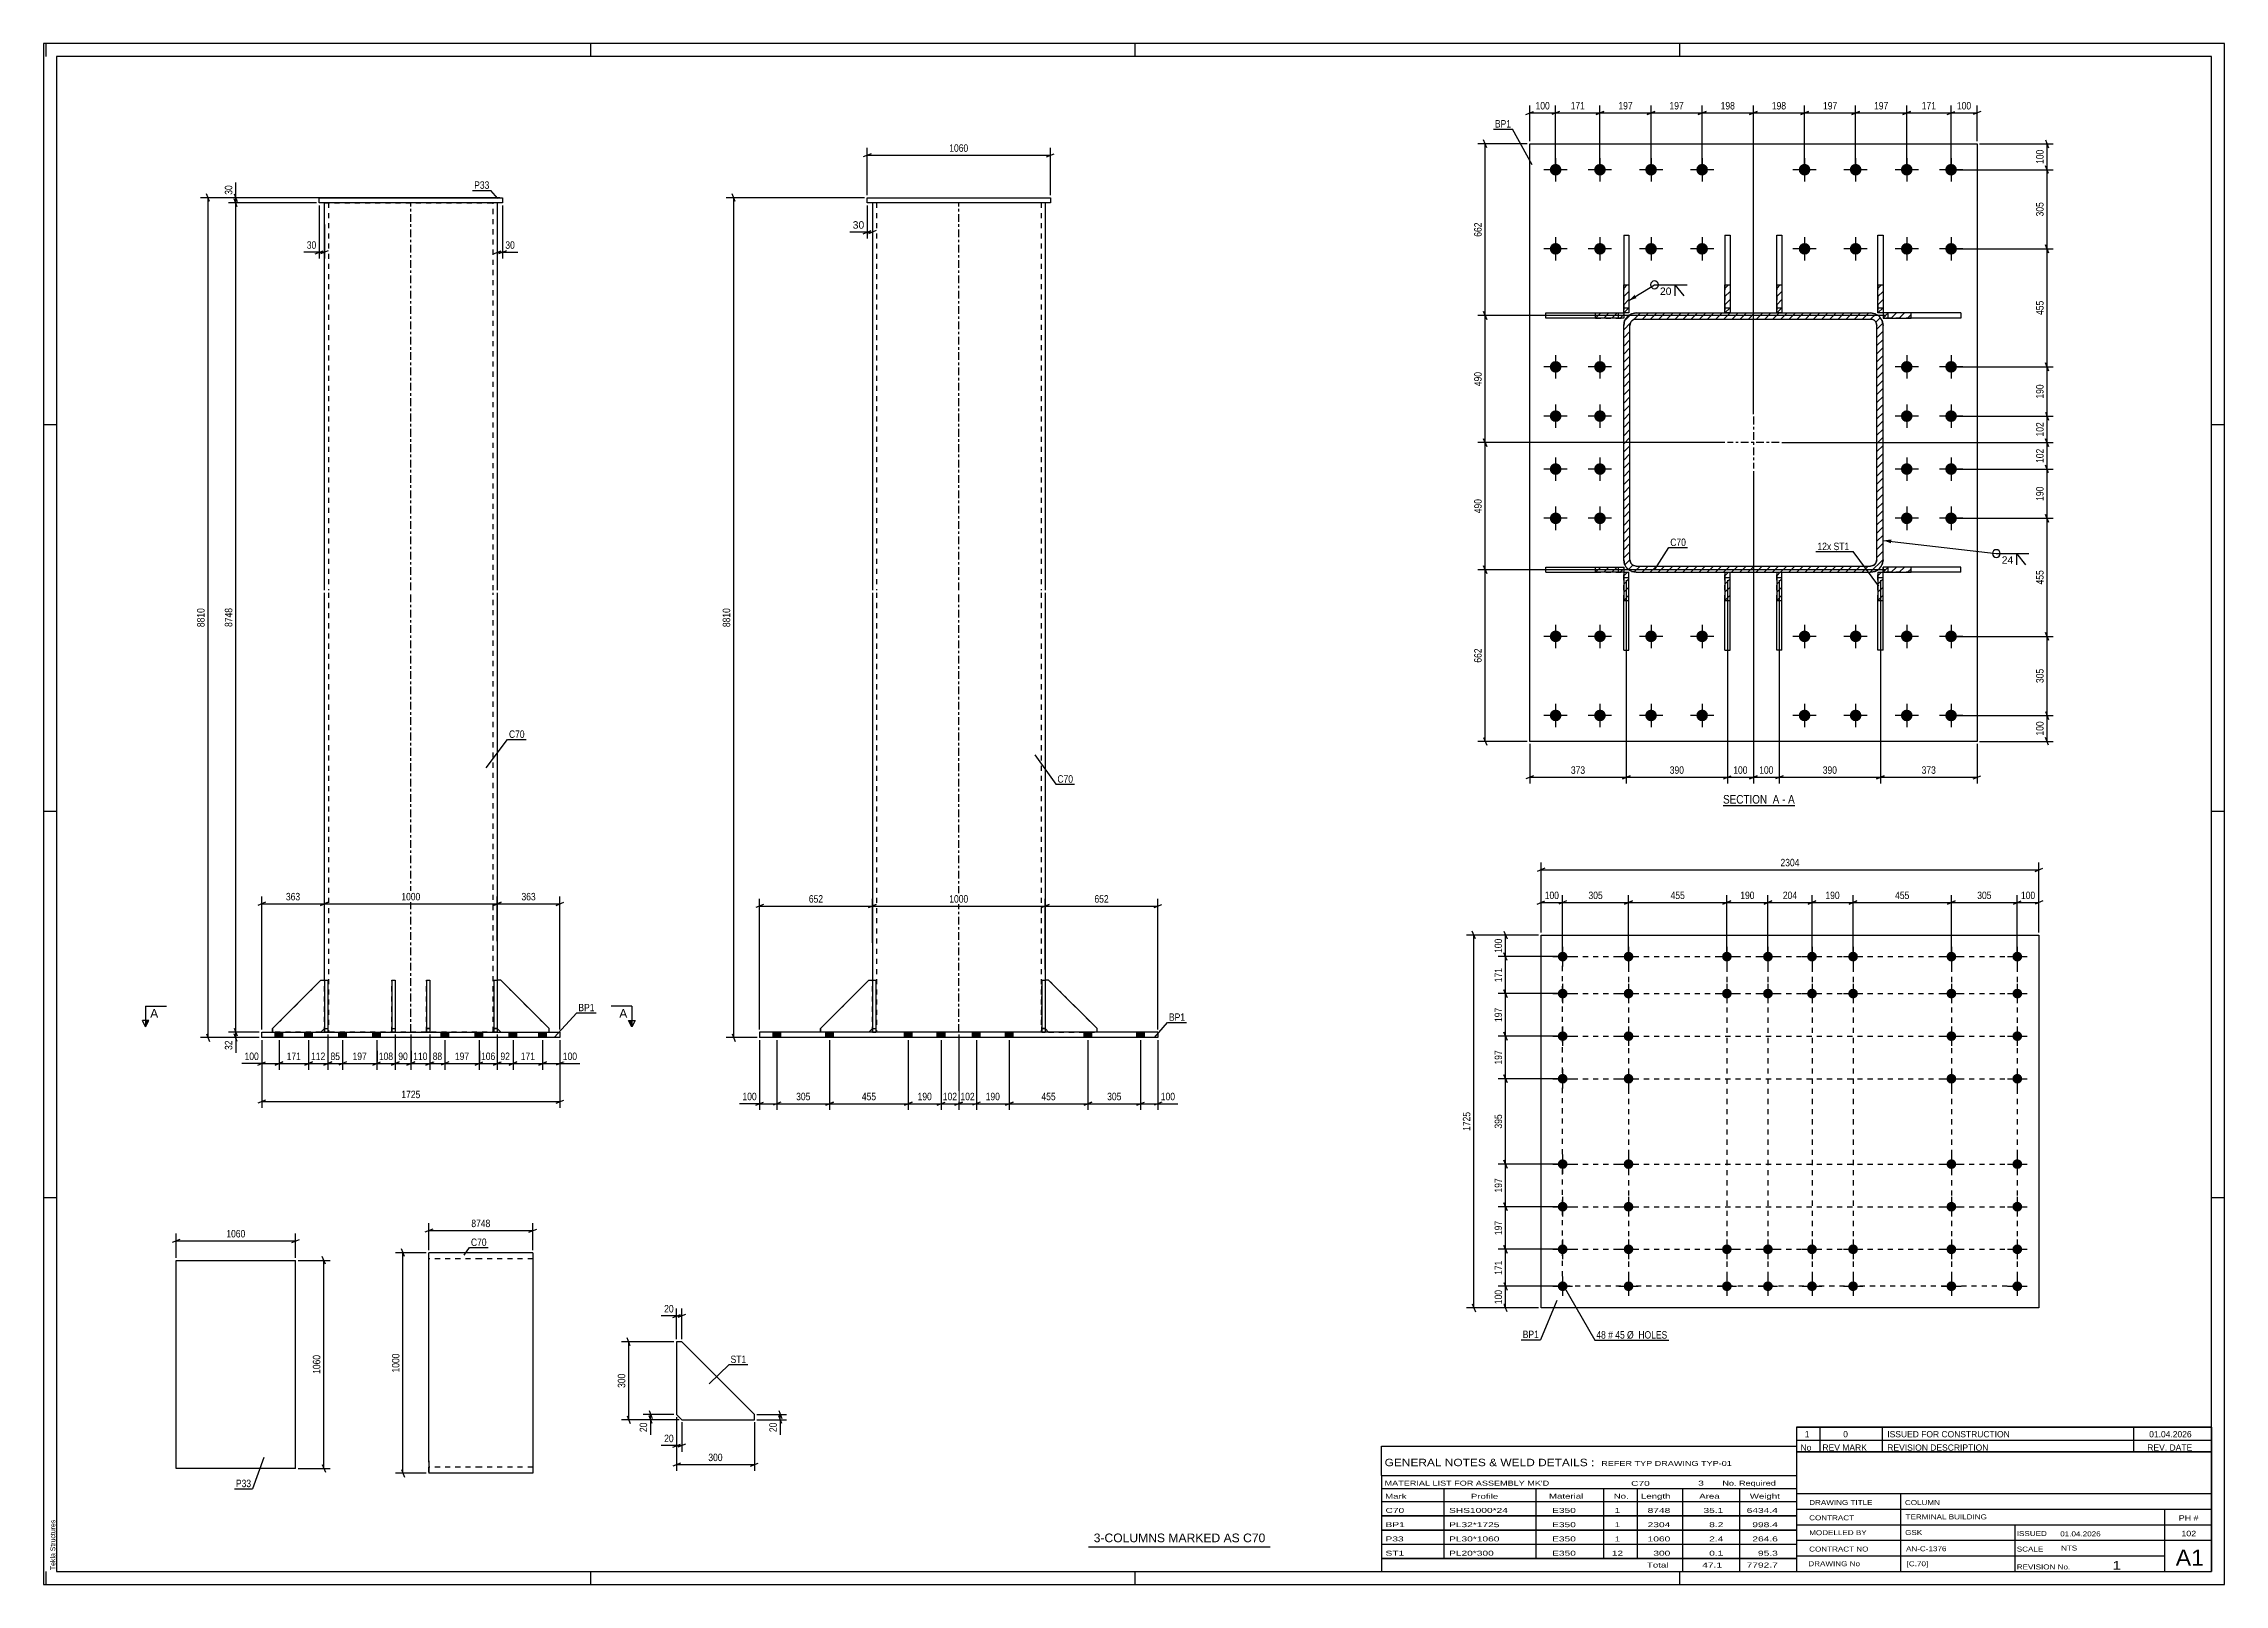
# Model space of a CAD drawing. Header units: millimetres. Extents: x 0 to 841, y 0 to 594.
import ezdxf

# ---------------------------------------------------------------- set-up
doc = ezdxf.new("R2010")
doc.units = ezdxf.units.MM
doc.linetypes.add('DXK_LINE_DOT2', pattern=[3.9198, 1.9599, -1.9599])
doc.linetypes.add('DXK_LINE_DOT3', pattern=[5.9187, 2.979, -0.9799, 0.9799, -0.9799])
doc.styles.add('Arial', font='ARIAL.TTF', dxfattribs={"height": 0.2})
doc.styles.add('Arial Narrow', font='ARIALN.TTF', dxfattribs={"height": 0.2})

# ---------------------------------------------------------------- blocks, each defined once
blk = doc.blocks.new('Unknown-729378382-1129')
at = {"color": 5, "linetype": 'Continuous'}
for p, q in [((841, 594), (0, 594)), ((0, 594), (0, 0)), ((1, 589), (1, 594)), ((836, 589), (5, 589)), ((5, 589), (5, 5)), ((211, 589), (211, 594)), ((421, 589), (421, 594)), ((631, 589), (631, 594)), ((836, 5), (836, 589)), ((841, 0), (841, 594)), ((5, 447), (0, 447)), ((841, 447), (836, 447)), ((5, 298), (0, 298)), ((841, 298), (836, 298)), ((5, 149), (0, 149)), ((841, 149), (836, 149)), ((0, 0), (841, 0)), ((1, 0), (1, 5)), ((5, 5), (836, 5)), ((211, 0), (211, 5)), ((421, 0), (421, 5)), ((631, 0), (631, 5))]:
    blk.add_line(p, q, dxfattribs=at)
at = {"color": 174, "linetype": 'Continuous', "style": 'Arial'}
blk.add_text('Tekla Structures', height=1.9102, rotation=90, dxfattribs=at).set_placement((4.5, 5.5))
blk = doc.blocks.new('Unknown-729378382-13 - 1765')
at = {"color": 6, "linetype": 'Continuous'}
blk.add_line((647.66, 300.24), (675.3, 300.24), dxfattribs=at)
at = {"color": 0, "linetype": 'Continuous'}
blk.add_wipeout([(665.76, 300.99), (665.76, 304.49), (647.66, 304.49), (647.66, 300.99)], dxfattribs=at)
blk.add_wipeout([(669.37, 300.99), (669.37, 304.49), (666.81, 304.49), (666.81, 300.99)], dxfattribs=at)
at = {"color": 7, "linetype": 'Continuous', "style": 'Arial Narrow'}
blk.add_text('SECTION ', height=3.34, dxfattribs=at).set_placement((647.66, 300.99))
at = {"color": 0, "linetype": 'Continuous'}
blk.add_wipeout([(671.7, 300.99), (671.7, 304.49), (670.42, 304.49), (670.42, 300.99)], dxfattribs=at)
blk.add_wipeout([(675.3, 300.99), (675.3, 304.49), (672.75, 304.49), (672.75, 300.99)], dxfattribs=at)
at = {"color": 7, "linetype": 'Continuous', "style": 'Arial Narrow'}
for s, p in [('A', (666.81, 300.99)), ('A', (672.75, 300.99)), ('-', (670.42, 300.99))]:
    blk.add_text(s, height=3.34, dxfattribs=at).set_placement(p)
blk = doc.blocks.new('Part-729378382-2402 - 2396')
at = {"color": 2, "linetype": 'Continuous'}
for p, q in [((51.08, 104.91), (51.08, 124.91)), ((51.08, 124.91), (74.08, 124.91)), ((74.18, 124.91), (97.18, 124.91)), ((97.18, 104.91), (97.18, 124.91)), ((51.08, 64.81), (51.08, 104.81)), ((97.18, 64.81), (97.18, 104.81)), ((51.08, 44.71), (51.08, 64.71)), ((97.18, 44.71), (97.18, 64.71)), ((74.08, 44.71), (51.08, 44.71)), ((97.18, 44.71), (74.18, 44.71))]:
    blk.add_line(p, q, dxfattribs=at)
blk = doc.blocks.new('Part-729378382-1239 - 1220')
at = {"color": 7, "linetype": 'DXK_LINE_DOT2'}
for p, q in [((299.59, 214.27), (318.25, 232.94)), ((318.25, 232.94), (319.59, 232.94)), ((319.59, 232.94), (319.59, 214.27)), ((299.59, 212.94), (299.59, 214.27)), ((318.25, 212.94), (299.59, 212.94)), ((319.59, 214.27), (318.25, 212.94))]:
    blk.add_line(p, q, dxfattribs=at)
blk = doc.blocks.new('Part-729378382-1241 - 1220')
at = {"color": 7, "linetype": 'DXK_LINE_DOT2'}
for p, q in [((387.59, 232.94), (386.25, 232.94)), ((386.25, 232.94), (386.25, 214.27)), ((406.25, 214.27), (387.59, 232.94)), ((386.25, 214.27), (387.59, 212.94)), ((387.59, 212.94), (406.25, 212.94)), ((406.25, 212.94), (406.25, 214.27))]:
    blk.add_line(p, q, dxfattribs=at)
blk = doc.blocks.new('Part-729378382-1238 - 1220')
at = {"color": 2, "linetype": 'Continuous'}
for p, q in [((429.72, 212.94), (276.12, 212.94)), ((276.12, 212.94), (276.12, 210.81)), ((429.72, 210.81), (276.12, 210.81)), ((429.72, 212.94), (429.72, 210.81))]:
    blk.add_line(p, q, dxfattribs=at)
blk = doc.blocks.new('Part-729378382-1240 - 1220')
at = {"color": 2, "linetype": 'Continuous'}
for p, q in [((299.59, 214.27), (318.25, 232.94)), ((318.25, 232.94), (319.59, 232.94)), ((299.59, 214.27), (299.59, 212.94)), ((319.59, 214.27), (318.25, 212.94))]:
    blk.add_line(p, q, dxfattribs=at)
at = {"color": 7, "linetype": 'DXK_LINE_DOT2'}
for p, q in [((319.59, 232.94), (319.59, 214.27)), ((318.25, 212.94), (299.59, 212.94))]:
    blk.add_line(p, q, dxfattribs=at)
blk = doc.blocks.new('Part-729378382-1242 - 1220')
at = {"color": 2, "linetype": 'Continuous'}
for p, q in [((387.59, 232.94), (386.25, 232.94)), ((387.59, 232.94), (406.25, 214.27)), ((386.25, 214.27), (387.59, 212.94)), ((406.25, 212.94), (406.25, 214.27))]:
    blk.add_line(p, q, dxfattribs=at)
at = {"color": 7, "linetype": 'DXK_LINE_DOT2'}
for p, q in [((386.25, 232.94), (386.25, 214.27)), ((387.59, 212.94), (406.25, 212.94))]:
    blk.add_line(p, q, dxfattribs=at)
blk = doc.blocks.new('Part-729378382-1243 - 1220')
at = {"color": 7, "linetype": 'DXK_LINE_DOT2'}
for p, q in [((384.92, 212.94), (384.92, 232.94)), ((384.92, 232.94), (386.25, 232.94)), ((386.25, 232.94), (386.25, 212.94)), ((386.25, 214.27), (384.92, 214.27)), ((386.25, 212.94), (384.92, 212.94))]:
    blk.add_line(p, q, dxfattribs=at)
blk = doc.blocks.new('Part-729378382-1244 - 1220')
at = {"color": 7, "linetype": 'DXK_LINE_DOT2'}
for p, q in [((319.59, 212.94), (319.59, 232.94)), ((319.59, 232.94), (320.92, 232.94)), ((320.92, 232.94), (320.92, 212.94)), ((319.59, 214.27), (320.92, 214.27)), ((320.92, 212.94), (319.59, 212.94))]:
    blk.add_line(p, q, dxfattribs=at)
blk = doc.blocks.new('Part-729378382-1245 - 1220')
at = {"color": 2, "linetype": 'Continuous'}
for p, q in [((384.92, 232.94), (384.92, 212.94)), ((384.92, 232.94), (386.25, 232.94)), ((386.25, 232.94), (386.25, 212.94)), ((384.92, 214.27), (386.25, 214.27))]:
    blk.add_line(p, q, dxfattribs=at)
at = {"color": 7, "linetype": 'DXK_LINE_DOT2'}
blk.add_line((384.92, 212.94), (386.25, 212.94), dxfattribs=at)
blk = doc.blocks.new('Part-729378382-1246 - 1220')
at = {"color": 2, "linetype": 'Continuous'}
for p, q in [((319.59, 232.94), (319.59, 212.94)), ((319.59, 232.94), (320.92, 232.94)), ((320.92, 232.94), (320.92, 212.94)), ((319.59, 214.27), (320.92, 214.27))]:
    blk.add_line(p, q, dxfattribs=at)
at = {"color": 7, "linetype": 'DXK_LINE_DOT2'}
blk.add_line((319.59, 212.94), (320.92, 212.94), dxfattribs=at)
blk = doc.blocks.new('Part-729378382-1247 - 1220')
at = {"color": 7, "linetype": 'DXK_LINE_DOT2'}
for p, q in [((387.59, 232.94), (386.25, 232.94)), ((386.25, 232.94), (386.25, 214.27)), ((406.25, 214.27), (387.59, 232.94)), ((386.25, 214.27), (387.59, 212.94)), ((387.59, 212.94), (406.25, 212.94)), ((406.25, 212.94), (406.25, 214.27))]:
    blk.add_line(p, q, dxfattribs=at)
blk = doc.blocks.new('Part-729378382-1248 - 1220')
at = {"color": 7, "linetype": 'DXK_LINE_DOT2'}
for p, q in [((387.59, 232.94), (386.25, 232.94)), ((386.25, 232.94), (386.25, 214.27)), ((406.25, 214.27), (387.59, 232.94)), ((386.25, 214.27), (387.59, 212.94)), ((387.59, 212.94), (406.25, 212.94)), ((406.25, 212.94), (406.25, 214.27))]:
    blk.add_line(p, q, dxfattribs=at)
blk = doc.blocks.new('Part-729378382-1249 - 1220')
at = {"color": 7, "linetype": 'DXK_LINE_DOT2'}
for p, q in [((299.59, 214.27), (318.25, 232.94)), ((318.25, 232.94), (319.59, 232.94)), ((319.59, 232.94), (319.59, 214.27)), ((299.59, 212.94), (299.59, 214.27)), ((318.25, 212.94), (299.59, 212.94)), ((319.59, 214.27), (318.25, 212.94))]:
    blk.add_line(p, q, dxfattribs=at)
blk = doc.blocks.new('Part-729378382-1250 - 1220')
at = {"color": 7, "linetype": 'DXK_LINE_DOT2'}
for p, q in [((299.59, 214.27), (318.25, 232.94)), ((318.25, 232.94), (319.59, 232.94)), ((319.59, 232.94), (319.59, 214.27)), ((299.59, 212.94), (299.59, 214.27)), ((318.25, 212.94), (299.59, 212.94)), ((319.59, 214.27), (318.25, 212.94))]:
    blk.add_line(p, q, dxfattribs=at)
blk = doc.blocks.new('Part-729378382-1251 - 1220')
at = {"color": 2, "linetype": 'Continuous'}
for p, q in [((317.59, 532.61), (317.59, 534.61)), ((317.59, 534.61), (388.25, 534.61)), ((388.25, 532.61), (317.59, 532.61)), ((388.25, 534.61), (388.25, 532.61))]:
    blk.add_line(p, q, dxfattribs=at)
blk = doc.blocks.new('Part-729378382-1266 - 1220')
at = {"color": 2, "linetype": 'Continuous'}
for p, q in [((319.59, 532.61), (319.59, 383.27)), ((386.25, 532.61), (386.25, 383.27)), ((319.59, 382.27), (319.59, 232.94)), ((386.25, 382.27), (386.25, 232.94))]:
    blk.add_line(p, q, dxfattribs=at)
at = {"color": 7, "linetype": 'DXK_LINE_DOT2'}
for p, q in [((386.25, 532.61), (319.59, 532.61)), ((321.19, 532.61), (321.19, 383.27)), ((384.65, 532.61), (384.65, 383.27)), ((321.19, 382.27), (321.19, 212.94)), ((384.65, 382.27), (384.65, 212.94)), ((319.59, 232.94), (319.59, 212.94)), ((386.25, 232.94), (386.25, 212.94)), ((386.25, 212.94), (319.59, 212.94))]:
    blk.add_line(p, q, dxfattribs=at)
at = {"color": 7, "linetype": 'DXK_LINE_DOT3'}
for p, q in [((352.92, 383.27), (352.92, 532.61)), ((352.92, 212.94), (352.92, 382.27))]:
    blk.add_line(p, q, dxfattribs=at)
blk = doc.blocks.new('Bolt-729378382-1267 - 1220')
at = {"linetype": 'Continuous'}
for points in [[(281.29, 210.81), (284.29, 210.81), (284.29, 212.94), (281.29, 212.94)], [(281.29, 210.81), (284.29, 210.81), (284.29, 212.94), (281.29, 212.94)], [(281.29, 210.81), (284.29, 210.81), (284.29, 212.94), (281.29, 212.94)], [(281.29, 210.81), (284.29, 210.81), (284.29, 212.94), (281.29, 212.94)], [(281.29, 210.81), (284.29, 210.81), (284.29, 212.94), (281.29, 212.94)], [(281.29, 210.81), (284.29, 210.81), (284.29, 212.94), (281.29, 212.94)], [(281.29, 210.81), (284.29, 210.81), (284.29, 212.94), (281.29, 212.94)], [(281.29, 210.81), (284.29, 210.81), (284.29, 212.94), (281.29, 212.94)], [(301.62, 210.81), (304.62, 210.81), (304.62, 212.94), (301.62, 212.94)], [(301.62, 210.81), (304.62, 210.81), (304.62, 212.94), (301.62, 212.94)], [(301.62, 210.81), (304.62, 210.81), (304.62, 212.94), (301.62, 212.94)], [(301.62, 210.81), (304.62, 210.81), (304.62, 212.94), (301.62, 212.94)], [(301.62, 210.81), (304.62, 210.81), (304.62, 212.94), (301.62, 212.94)], [(301.62, 210.81), (304.62, 210.81), (304.62, 212.94), (301.62, 212.94)], [(301.62, 210.81), (304.62, 210.81), (304.62, 212.94), (301.62, 212.94)], [(301.62, 210.81), (304.62, 210.81), (304.62, 212.94), (301.62, 212.94)], [(331.95, 210.81), (334.95, 210.81), (334.95, 212.94), (331.95, 212.94)], [(331.95, 210.81), (334.95, 210.81), (334.95, 212.94), (331.95, 212.94)], [(331.95, 210.81), (334.95, 210.81), (334.95, 212.94), (331.95, 212.94)], [(331.95, 210.81), (334.95, 210.81), (334.95, 212.94), (331.95, 212.94)], [(344.62, 210.81), (347.62, 210.81), (347.62, 212.94), (344.62, 212.94)], [(344.62, 210.81), (347.62, 210.81), (347.62, 212.94), (344.62, 212.94)], [(344.62, 210.81), (347.62, 210.81), (347.62, 212.94), (344.62, 212.94)], [(344.62, 210.81), (347.62, 210.81), (347.62, 212.94), (344.62, 212.94)], [(358.22, 210.81), (361.22, 210.81), (361.22, 212.94), (358.22, 212.94)], [(358.22, 210.81), (361.22, 210.81), (361.22, 212.94), (358.22, 212.94)], [(358.22, 210.81), (361.22, 210.81), (361.22, 212.94), (358.22, 212.94)], [(358.22, 210.81), (361.22, 210.81), (361.22, 212.94), (358.22, 212.94)], [(370.89, 210.81), (373.89, 210.81), (373.89, 212.94), (370.89, 212.94)], [(370.89, 210.81), (373.89, 210.81), (373.89, 212.94), (370.89, 212.94)], [(370.89, 210.81), (373.89, 210.81), (373.89, 212.94), (370.89, 212.94)], [(370.89, 210.81), (373.89, 210.81), (373.89, 212.94), (370.89, 212.94)], [(401.22, 210.81), (404.22, 210.81), (404.22, 212.94), (401.22, 212.94)], [(401.22, 210.81), (404.22, 210.81), (404.22, 212.94), (401.22, 212.94)], [(401.22, 210.81), (404.22, 210.81), (404.22, 212.94), (401.22, 212.94)], [(401.22, 210.81), (404.22, 210.81), (404.22, 212.94), (401.22, 212.94)], [(401.22, 210.81), (404.22, 210.81), (404.22, 212.94), (401.22, 212.94)], [(401.22, 210.81), (404.22, 210.81), (404.22, 212.94), (401.22, 212.94)], [(401.22, 210.81), (404.22, 210.81), (404.22, 212.94), (401.22, 212.94)], [(401.22, 210.81), (404.22, 210.81), (404.22, 212.94), (401.22, 212.94)], [(421.55, 210.81), (424.55, 210.81), (424.55, 212.94), (421.55, 212.94)], [(421.55, 210.81), (424.55, 210.81), (424.55, 212.94), (421.55, 212.94)], [(421.55, 210.81), (424.55, 210.81), (424.55, 212.94), (421.55, 212.94)], [(421.55, 210.81), (424.55, 210.81), (424.55, 212.94), (421.55, 212.94)], [(421.55, 210.81), (424.55, 210.81), (424.55, 212.94), (421.55, 212.94)], [(421.55, 210.81), (424.55, 210.81), (424.55, 212.94), (421.55, 212.94)], [(421.55, 210.81), (424.55, 210.81), (424.55, 212.94), (421.55, 212.94)], [(421.55, 210.81), (424.55, 210.81), (424.55, 212.94), (421.55, 212.94)]]:
    blk.add_hatch(color=1, dxfattribs=at).paths.add_polyline_path(points)
at = {"color": 1, "linetype": 'Continuous'}
for p, q in [((281.29, 210.81), (281.29, 212.94)), ((281.29, 210.81), (281.29, 212.94)), ((281.29, 210.81), (281.29, 212.94)), ((281.29, 210.81), (281.29, 212.94)), ((281.29, 210.81), (281.29, 212.94)), ((281.29, 210.81), (281.29, 212.94)), ((281.29, 210.81), (281.29, 212.94)), ((281.29, 210.81), (281.29, 212.94)), ((282.79, 210.81), (282.79, 212.94)), ((282.79, 210.81), (282.79, 212.94)), ((282.79, 210.81), (282.79, 212.94)), ((282.79, 210.81), (282.79, 212.94)), ((282.79, 210.81), (282.79, 212.94)), ((282.79, 210.81), (282.79, 212.94)), ((282.79, 210.81), (282.79, 212.94)), ((282.79, 210.81), (282.79, 212.94)), ((284.29, 210.81), (284.29, 212.94)), ((284.29, 210.81), (284.29, 212.94)), ((284.29, 210.81), (284.29, 212.94)), ((284.29, 210.81), (284.29, 212.94)), ((284.29, 210.81), (284.29, 212.94)), ((284.29, 210.81), (284.29, 212.94)), ((284.29, 210.81), (284.29, 212.94)), ((284.29, 210.81), (284.29, 212.94)), ((301.62, 210.81), (301.62, 212.94)), ((301.62, 210.81), (301.62, 212.94)), ((301.62, 210.81), (301.62, 212.94)), ((301.62, 210.81), (301.62, 212.94)), ((301.62, 210.81), (301.62, 212.94)), ((301.62, 210.81), (301.62, 212.94)), ((301.62, 210.81), (301.62, 212.94)), ((301.62, 210.81), (301.62, 212.94)), ((303.12, 210.81), (303.12, 212.94)), ((303.12, 210.81), (303.12, 212.94)), ((303.12, 210.81), (303.12, 212.94)), ((303.12, 210.81), (303.12, 212.94)), ((303.12, 210.81), (303.12, 212.94)), ((303.12, 210.81), (303.12, 212.94)), ((303.12, 210.81), (303.12, 212.94)), ((303.12, 210.81), (303.12, 212.94)), ((304.62, 210.81), (304.62, 212.94)), ((304.62, 210.81), (304.62, 212.94)), ((304.62, 210.81), (304.62, 212.94)), ((304.62, 210.81), (304.62, 212.94)), ((304.62, 210.81), (304.62, 212.94)), ((304.62, 210.81), (304.62, 212.94)), ((304.62, 210.81), (304.62, 212.94)), ((304.62, 210.81), (304.62, 212.94)), ((331.95, 210.81), (331.95, 212.94)), ((331.95, 210.81), (331.95, 212.94)), ((331.95, 210.81), (331.95, 212.94)), ((331.95, 210.81), (331.95, 212.94)), ((333.45, 210.81), (333.45, 212.94)), ((333.45, 210.81), (333.45, 212.94)), ((333.45, 210.81), (333.45, 212.94)), ((333.45, 210.81), (333.45, 212.94)), ((334.95, 210.81), (334.95, 212.94)), ((334.95, 210.81), (334.95, 212.94)), ((334.95, 210.81), (334.95, 212.94)), ((334.95, 210.81), (334.95, 212.94)), ((344.62, 210.81), (344.62, 212.94)), ((344.62, 210.81), (344.62, 212.94)), ((344.62, 210.81), (344.62, 212.94)), ((344.62, 210.81), (344.62, 212.94)), ((346.12, 210.81), (346.12, 212.94)), ((346.12, 210.81), (346.12, 212.94)), ((346.12, 210.81), (346.12, 212.94)), ((346.12, 210.81), (346.12, 212.94)), ((347.62, 210.81), (347.62, 212.94)), ((347.62, 210.81), (347.62, 212.94)), ((347.62, 210.81), (347.62, 212.94)), ((347.62, 210.81), (347.62, 212.94)), ((358.22, 210.81), (358.22, 212.94)), ((358.22, 210.81), (358.22, 212.94)), ((358.22, 210.81), (358.22, 212.94)), ((358.22, 210.81), (358.22, 212.94)), ((359.72, 210.81), (359.72, 212.94)), ((359.72, 210.81), (359.72, 212.94)), ((359.72, 210.81), (359.72, 212.94)), ((359.72, 210.81), (359.72, 212.94)), ((361.22, 210.81), (361.22, 212.94)), ((361.22, 210.81), (361.22, 212.94)), ((361.22, 210.81), (361.22, 212.94)), ((361.22, 210.81), (361.22, 212.94)), ((370.89, 210.81), (370.89, 212.94)), ((370.89, 210.81), (370.89, 212.94)), ((370.89, 210.81), (370.89, 212.94)), ((370.89, 210.81), (370.89, 212.94)), ((372.39, 210.81), (372.39, 212.94)), ((372.39, 210.81), (372.39, 212.94)), ((372.39, 210.81), (372.39, 212.94)), ((372.39, 210.81), (372.39, 212.94)), ((373.89, 210.81), (373.89, 212.94)), ((373.89, 210.81), (373.89, 212.94)), ((373.89, 210.81), (373.89, 212.94)), ((373.89, 210.81), (373.89, 212.94)), ((401.22, 210.81), (401.22, 212.94)), ((401.22, 210.81), (401.22, 212.94)), ((401.22, 210.81), (401.22, 212.94)), ((401.22, 210.81), (401.22, 212.94)), ((401.22, 210.81), (401.22, 212.94)), ((401.22, 210.81), (401.22, 212.94)), ((401.22, 210.81), (401.22, 212.94)), ((401.22, 210.81), (401.22, 212.94)), ((402.72, 210.81), (402.72, 212.94)), ((402.72, 210.81), (402.72, 212.94)), ((402.72, 210.81), (402.72, 212.94)), ((402.72, 210.81), (402.72, 212.94)), ((402.72, 210.81), (402.72, 212.94)), ((402.72, 210.81), (402.72, 212.94)), ((402.72, 210.81), (402.72, 212.94)), ((402.72, 210.81), (402.72, 212.94)), ((404.22, 210.81), (404.22, 212.94)), ((404.22, 210.81), (404.22, 212.94)), ((404.22, 210.81), (404.22, 212.94)), ((404.22, 210.81), (404.22, 212.94)), ((404.22, 210.81), (404.22, 212.94)), ((404.22, 210.81), (404.22, 212.94)), ((404.22, 210.81), (404.22, 212.94)), ((404.22, 210.81), (404.22, 212.94)), ((421.55, 210.81), (421.55, 212.94)), ((421.55, 210.81), (421.55, 212.94)), ((421.55, 210.81), (421.55, 212.94)), ((421.55, 210.81), (421.55, 212.94)), ((421.55, 210.81), (421.55, 212.94)), ((421.55, 210.81), (421.55, 212.94)), ((421.55, 210.81), (421.55, 212.94)), ((421.55, 210.81), (421.55, 212.94)), ((423.05, 210.81), (423.05, 212.94)), ((423.05, 210.81), (423.05, 212.94)), ((423.05, 210.81), (423.05, 212.94)), ((423.05, 210.81), (423.05, 212.94)), ((423.05, 210.81), (423.05, 212.94)), ((423.05, 210.81), (423.05, 212.94)), ((423.05, 210.81), (423.05, 212.94)), ((423.05, 210.81), (423.05, 212.94)), ((424.55, 210.81), (424.55, 212.94)), ((424.55, 210.81), (424.55, 212.94)), ((424.55, 210.81), (424.55, 212.94)), ((424.55, 210.81), (424.55, 212.94)), ((424.55, 210.81), (424.55, 212.94)), ((424.55, 210.81), (424.55, 212.94)), ((424.55, 210.81), (424.55, 212.94)), ((424.55, 210.81), (424.55, 212.94))]:
    blk.add_line(p, q, dxfattribs=at)
blk = doc.blocks.new('Part-729378382-2439 - 2432')
at = {"color": 2, "linetype": 'Continuous'}
for p, q in [((168.56, 127.85), (148.56, 127.85)), ((148.56, 105.45), (148.56, 127.85)), ((188.66, 127.85), (168.66, 127.85)), ((188.66, 127.85), (188.66, 105.45)), ((148.56, 65.35), (148.56, 105.35)), ((188.66, 105.35), (188.66, 65.35)), ((148.56, 47.65), (148.56, 65.25)), ((188.66, 65.25), (188.66, 42.85)), ((148.56, 47.65), (148.56, 42.85)), ((168.56, 42.85), (148.56, 42.85)), ((188.66, 42.85), (168.66, 42.85))]:
    blk.add_line(p, q, dxfattribs=at)
at = {"color": 7, "linetype": 'DXK_LINE_DOT2'}
for p, q in [((168.56, 125.45), (148.56, 125.45)), ((188.66, 125.45), (168.66, 125.45)), ((148.56, 43.22), (148.56, 47.65)), ((168.56, 45.25), (148.56, 45.25)), ((188.66, 45.25), (168.66, 45.25))]:
    blk.add_line(p, q, dxfattribs=at)
blk = doc.blocks.new('Part-729378382-1523 - 1489')
at = {"color": 2, "linetype": 'Continuous'}
for p, q in [((108.28, 232.94), (108.28, 212.94)), ((108.28, 232.94), (109.61, 232.94)), ((109.61, 232.94), (109.61, 212.94)), ((108.28, 214.27), (109.61, 214.27))]:
    blk.add_line(p, q, dxfattribs=at)
at = {"color": 7, "linetype": 'DXK_LINE_DOT2'}
blk.add_line((108.28, 212.94), (109.61, 212.94), dxfattribs=at)
blk = doc.blocks.new('Part-729378382-1524 - 1489')
at = {"color": 2, "linetype": 'Continuous'}
for p, q in [((173.61, 232.94), (173.61, 212.94)), ((173.61, 232.94), (174.95, 232.94)), ((174.95, 232.94), (174.95, 212.94)), ((173.61, 214.27), (174.95, 214.27))]:
    blk.add_line(p, q, dxfattribs=at)
at = {"color": 7, "linetype": 'DXK_LINE_DOT2'}
blk.add_line((173.61, 212.94), (174.95, 212.94), dxfattribs=at)
blk = doc.blocks.new('Bolt-729378382-1492 - 1489')
at = {"linetype": 'Continuous'}
for points in [[(92.28, 212.94), (89.28, 212.94), (89.28, 210.81), (92.28, 210.81)], [(92.28, 212.94), (89.28, 212.94), (89.28, 210.81), (92.28, 210.81)], [(92.28, 212.94), (89.28, 212.94), (89.28, 210.81), (92.28, 210.81)], [(92.28, 212.94), (89.28, 212.94), (89.28, 210.81), (92.28, 210.81)], [(92.28, 212.94), (89.28, 212.94), (89.28, 210.81), (92.28, 210.81)], [(92.28, 212.94), (89.28, 212.94), (89.28, 210.81), (92.28, 210.81)], [(92.28, 212.94), (89.28, 212.94), (89.28, 210.81), (92.28, 210.81)], [(92.28, 212.94), (89.28, 212.94), (89.28, 210.81), (92.28, 210.81)], [(103.68, 212.94), (100.68, 212.94), (100.68, 210.81), (103.68, 210.81)], [(103.68, 212.94), (100.68, 212.94), (100.68, 210.81), (103.68, 210.81)], [(103.68, 212.94), (100.68, 212.94), (100.68, 210.81), (103.68, 210.81)], [(103.68, 212.94), (100.68, 212.94), (100.68, 210.81), (103.68, 210.81)], [(103.68, 212.94), (100.68, 212.94), (100.68, 210.81), (103.68, 210.81)], [(103.68, 212.94), (100.68, 212.94), (100.68, 210.81), (103.68, 210.81)], [(103.68, 212.94), (100.68, 212.94), (100.68, 210.81), (103.68, 210.81)], [(103.68, 212.94), (100.68, 212.94), (100.68, 210.81), (103.68, 210.81)], [(116.81, 212.94), (113.81, 212.94), (113.81, 210.81), (116.81, 210.81)], [(116.81, 212.94), (113.81, 212.94), (113.81, 210.81), (116.81, 210.81)], [(116.81, 212.94), (113.81, 212.94), (113.81, 210.81), (116.81, 210.81)], [(116.81, 212.94), (113.81, 212.94), (113.81, 210.81), (116.81, 210.81)], [(129.95, 212.94), (126.95, 212.94), (126.95, 210.81), (129.95, 210.81)], [(129.95, 212.94), (126.95, 212.94), (126.95, 210.81), (129.95, 210.81)], [(129.95, 212.94), (126.95, 212.94), (126.95, 210.81), (129.95, 210.81)], [(129.95, 212.94), (126.95, 212.94), (126.95, 210.81), (129.95, 210.81)], [(156.28, 212.94), (153.28, 212.94), (153.28, 210.81), (156.28, 210.81)], [(156.28, 212.94), (153.28, 212.94), (153.28, 210.81), (156.28, 210.81)], [(156.28, 212.94), (153.28, 212.94), (153.28, 210.81), (156.28, 210.81)], [(156.28, 212.94), (153.28, 212.94), (153.28, 210.81), (156.28, 210.81)], [(169.41, 212.94), (166.41, 212.94), (166.41, 210.81), (169.41, 210.81)], [(169.41, 212.94), (166.41, 212.94), (166.41, 210.81), (169.41, 210.81)], [(169.41, 212.94), (166.41, 212.94), (166.41, 210.81), (169.41, 210.81)], [(169.41, 212.94), (166.41, 212.94), (166.41, 210.81), (169.41, 210.81)], [(182.55, 212.94), (179.55, 212.94), (179.55, 210.81), (182.55, 210.81)], [(182.55, 212.94), (179.55, 212.94), (179.55, 210.81), (182.55, 210.81)], [(182.55, 212.94), (179.55, 212.94), (179.55, 210.81), (182.55, 210.81)], [(182.55, 212.94), (179.55, 212.94), (179.55, 210.81), (182.55, 210.81)], [(182.55, 212.94), (179.55, 212.94), (179.55, 210.81), (182.55, 210.81)], [(182.55, 212.94), (179.55, 212.94), (179.55, 210.81), (182.55, 210.81)], [(182.55, 212.94), (179.55, 212.94), (179.55, 210.81), (182.55, 210.81)], [(182.55, 212.94), (179.55, 212.94), (179.55, 210.81), (182.55, 210.81)], [(193.95, 212.94), (190.95, 212.94), (190.95, 210.81), (193.95, 210.81)], [(193.95, 212.94), (190.95, 212.94), (190.95, 210.81), (193.95, 210.81)], [(193.95, 212.94), (190.95, 212.94), (190.95, 210.81), (193.95, 210.81)], [(193.95, 212.94), (190.95, 212.94), (190.95, 210.81), (193.95, 210.81)], [(193.95, 212.94), (190.95, 212.94), (190.95, 210.81), (193.95, 210.81)], [(193.95, 212.94), (190.95, 212.94), (190.95, 210.81), (193.95, 210.81)], [(193.95, 212.94), (190.95, 212.94), (190.95, 210.81), (193.95, 210.81)], [(193.95, 212.94), (190.95, 212.94), (190.95, 210.81), (193.95, 210.81)]]:
    blk.add_hatch(color=1, dxfattribs=at).paths.add_polyline_path(points)
at = {"color": 1, "linetype": 'Continuous'}
for p, q in [((89.28, 210.81), (89.28, 212.94)), ((89.28, 210.81), (89.28, 212.94)), ((89.28, 210.81), (89.28, 212.94)), ((89.28, 210.81), (89.28, 212.94)), ((89.28, 210.81), (89.28, 212.94)), ((89.28, 210.81), (89.28, 212.94)), ((89.28, 210.81), (89.28, 212.94)), ((89.28, 210.81), (89.28, 212.94)), ((90.78, 210.81), (90.78, 212.94)), ((90.78, 210.81), (90.78, 212.94)), ((90.78, 210.81), (90.78, 212.94)), ((90.78, 210.81), (90.78, 212.94)), ((90.78, 210.81), (90.78, 212.94)), ((90.78, 210.81), (90.78, 212.94)), ((90.78, 210.81), (90.78, 212.94)), ((90.78, 210.81), (90.78, 212.94)), ((92.28, 210.81), (92.28, 212.94)), ((92.28, 210.81), (92.28, 212.94)), ((92.28, 210.81), (92.28, 212.94)), ((92.28, 210.81), (92.28, 212.94)), ((92.28, 210.81), (92.28, 212.94)), ((92.28, 210.81), (92.28, 212.94)), ((92.28, 210.81), (92.28, 212.94)), ((92.28, 210.81), (92.28, 212.94)), ((100.68, 210.81), (100.68, 212.94)), ((100.68, 210.81), (100.68, 212.94)), ((100.68, 210.81), (100.68, 212.94)), ((100.68, 210.81), (100.68, 212.94)), ((100.68, 210.81), (100.68, 212.94)), ((100.68, 210.81), (100.68, 212.94)), ((100.68, 210.81), (100.68, 212.94)), ((100.68, 210.81), (100.68, 212.94)), ((102.18, 210.81), (102.18, 212.94)), ((102.18, 210.81), (102.18, 212.94)), ((102.18, 210.81), (102.18, 212.94)), ((102.18, 210.81), (102.18, 212.94)), ((102.18, 210.81), (102.18, 212.94)), ((102.18, 210.81), (102.18, 212.94)), ((102.18, 210.81), (102.18, 212.94)), ((102.18, 210.81), (102.18, 212.94)), ((103.68, 210.81), (103.68, 212.94)), ((103.68, 210.81), (103.68, 212.94)), ((103.68, 210.81), (103.68, 212.94)), ((103.68, 210.81), (103.68, 212.94)), ((103.68, 210.81), (103.68, 212.94)), ((103.68, 210.81), (103.68, 212.94)), ((103.68, 210.81), (103.68, 212.94)), ((103.68, 210.81), (103.68, 212.94)), ((113.81, 210.81), (113.81, 212.94)), ((113.81, 210.81), (113.81, 212.94)), ((113.81, 210.81), (113.81, 212.94)), ((113.81, 210.81), (113.81, 212.94)), ((115.31, 210.81), (115.31, 212.94)), ((115.31, 210.81), (115.31, 212.94)), ((115.31, 210.81), (115.31, 212.94)), ((115.31, 210.81), (115.31, 212.94)), ((116.81, 210.81), (116.81, 212.94)), ((116.81, 210.81), (116.81, 212.94)), ((116.81, 210.81), (116.81, 212.94)), ((116.81, 210.81), (116.81, 212.94)), ((126.95, 210.81), (126.95, 212.94)), ((126.95, 210.81), (126.95, 212.94)), ((126.95, 210.81), (126.95, 212.94)), ((126.95, 210.81), (126.95, 212.94)), ((128.45, 210.81), (128.45, 212.94)), ((128.45, 210.81), (128.45, 212.94)), ((128.45, 210.81), (128.45, 212.94)), ((128.45, 210.81), (128.45, 212.94)), ((129.95, 210.81), (129.95, 212.94)), ((129.95, 210.81), (129.95, 212.94)), ((129.95, 210.81), (129.95, 212.94)), ((129.95, 210.81), (129.95, 212.94)), ((153.28, 210.81), (153.28, 212.94)), ((153.28, 210.81), (153.28, 212.94)), ((153.28, 210.81), (153.28, 212.94)), ((153.28, 210.81), (153.28, 212.94)), ((154.78, 210.81), (154.78, 212.94)), ((154.78, 210.81), (154.78, 212.94)), ((154.78, 210.81), (154.78, 212.94)), ((154.78, 210.81), (154.78, 212.94)), ((156.28, 210.81), (156.28, 212.94)), ((156.28, 210.81), (156.28, 212.94)), ((156.28, 210.81), (156.28, 212.94)), ((156.28, 210.81), (156.28, 212.94)), ((166.41, 210.81), (166.41, 212.94)), ((166.41, 210.81), (166.41, 212.94)), ((166.41, 210.81), (166.41, 212.94)), ((166.41, 210.81), (166.41, 212.94)), ((167.91, 210.81), (167.91, 212.94)), ((167.91, 210.81), (167.91, 212.94)), ((167.91, 210.81), (167.91, 212.94)), ((167.91, 210.81), (167.91, 212.94)), ((169.41, 210.81), (169.41, 212.94)), ((169.41, 210.81), (169.41, 212.94)), ((169.41, 210.81), (169.41, 212.94)), ((169.41, 210.81), (169.41, 212.94)), ((179.55, 210.81), (179.55, 212.94)), ((179.55, 210.81), (179.55, 212.94)), ((179.55, 210.81), (179.55, 212.94)), ((179.55, 210.81), (179.55, 212.94)), ((179.55, 210.81), (179.55, 212.94)), ((179.55, 210.81), (179.55, 212.94)), ((179.55, 210.81), (179.55, 212.94)), ((179.55, 210.81), (179.55, 212.94)), ((181.05, 210.81), (181.05, 212.94)), ((181.05, 210.81), (181.05, 212.94)), ((181.05, 210.81), (181.05, 212.94)), ((181.05, 210.81), (181.05, 212.94)), ((181.05, 210.81), (181.05, 212.94)), ((181.05, 210.81), (181.05, 212.94)), ((181.05, 210.81), (181.05, 212.94)), ((181.05, 210.81), (181.05, 212.94)), ((182.55, 210.81), (182.55, 212.94)), ((182.55, 210.81), (182.55, 212.94)), ((182.55, 210.81), (182.55, 212.94)), ((182.55, 210.81), (182.55, 212.94)), ((182.55, 210.81), (182.55, 212.94)), ((182.55, 210.81), (182.55, 212.94)), ((182.55, 210.81), (182.55, 212.94)), ((182.55, 210.81), (182.55, 212.94)), ((190.95, 210.81), (190.95, 212.94)), ((190.95, 210.81), (190.95, 212.94)), ((190.95, 210.81), (190.95, 212.94)), ((190.95, 210.81), (190.95, 212.94)), ((190.95, 210.81), (190.95, 212.94)), ((190.95, 210.81), (190.95, 212.94)), ((190.95, 210.81), (190.95, 212.94)), ((190.95, 210.81), (190.95, 212.94)), ((192.45, 210.81), (192.45, 212.94)), ((192.45, 210.81), (192.45, 212.94)), ((192.45, 210.81), (192.45, 212.94)), ((192.45, 210.81), (192.45, 212.94)), ((192.45, 210.81), (192.45, 212.94)), ((192.45, 210.81), (192.45, 212.94)), ((192.45, 210.81), (192.45, 212.94)), ((192.45, 210.81), (192.45, 212.94)), ((193.95, 210.81), (193.95, 212.94)), ((193.95, 210.81), (193.95, 212.94)), ((193.95, 210.81), (193.95, 212.94)), ((193.95, 210.81), (193.95, 212.94)), ((193.95, 210.81), (193.95, 212.94)), ((193.95, 210.81), (193.95, 212.94)), ((193.95, 210.81), (193.95, 212.94)), ((193.95, 210.81), (193.95, 212.94))]:
    blk.add_line(p, q, dxfattribs=at)
blk = doc.blocks.new('Part-729378382-1517 - 1489')
at = {"color": 2, "linetype": 'Continuous'}
for p, q in [((108.28, 383.27), (108.28, 532.61)), ((174.95, 532.61), (174.95, 383.27)), ((108.28, 232.94), (108.28, 382.27)), ((174.95, 382.27), (174.95, 232.94))]:
    blk.add_line(p, q, dxfattribs=at)
at = {"color": 7, "linetype": 'DXK_LINE_DOT2'}
for p, q in [((108.28, 532.61), (174.95, 532.61)), ((109.88, 532.61), (109.88, 383.27)), ((173.35, 383.27), (173.35, 532.61)), ((109.88, 382.27), (109.88, 212.94)), ((173.35, 212.94), (173.35, 382.27)), ((108.28, 232.94), (108.28, 212.94)), ((174.95, 232.94), (174.95, 212.94)), ((174.95, 212.94), (108.28, 212.94))]:
    blk.add_line(p, q, dxfattribs=at)
at = {"color": 7, "linetype": 'DXK_LINE_DOT3'}
for p, q in [((141.61, 383.27), (141.61, 532.61)), ((141.61, 212.94), (141.61, 382.27))]:
    blk.add_line(p, q, dxfattribs=at)
blk = doc.blocks.new('Part-729378382-1522 - 1489')
at = {"color": 2, "linetype": 'Continuous'}
for p, q in [((84.11, 210.81), (84.11, 212.94)), ((84.11, 212.94), (199.11, 212.94)), ((199.11, 210.81), (84.11, 210.81)), ((199.11, 212.94), (199.11, 210.81))]:
    blk.add_line(p, q, dxfattribs=at)
blk = doc.blocks.new('Part-729378382-1525 - 1489')
at = {"color": 7, "linetype": 'DXK_LINE_DOT2'}
for p, q in [((108.28, 212.94), (108.28, 232.94)), ((108.28, 232.94), (109.61, 232.94)), ((109.61, 232.94), (109.61, 212.94)), ((108.28, 214.27), (109.61, 214.27)), ((109.61, 212.94), (108.28, 212.94))]:
    blk.add_line(p, q, dxfattribs=at)
blk = doc.blocks.new('Part-729378382-1526 - 1489')
at = {"color": 7, "linetype": 'DXK_LINE_DOT2'}
for p, q in [((173.61, 212.94), (173.61, 232.94)), ((173.61, 232.94), (174.95, 232.94)), ((174.95, 232.94), (174.95, 212.94)), ((174.95, 214.27), (173.61, 214.27)), ((174.95, 212.94), (173.61, 212.94))]:
    blk.add_line(p, q, dxfattribs=at)
blk = doc.blocks.new('Part-729378382-1527 - 1489')
at = {"color": 7, "linetype": 'DXK_LINE_DOT2'}
for p, q in [((88.28, 214.27), (106.95, 232.94)), ((106.95, 232.94), (108.28, 232.94)), ((108.28, 232.94), (108.28, 214.27)), ((88.28, 212.94), (88.28, 214.27)), ((106.95, 212.94), (88.28, 212.94)), ((108.28, 214.27), (106.95, 212.94))]:
    blk.add_line(p, q, dxfattribs=at)
blk = doc.blocks.new('Part-729378382-1528 - 1489')
at = {"color": 2, "linetype": 'Continuous'}
for p, q in [((88.28, 214.27), (106.95, 232.94)), ((106.95, 232.94), (108.28, 232.94)), ((88.28, 214.27), (88.28, 212.94)), ((108.28, 214.27), (106.95, 212.94))]:
    blk.add_line(p, q, dxfattribs=at)
at = {"color": 7, "linetype": 'DXK_LINE_DOT2'}
for p, q in [((108.28, 232.94), (108.28, 214.27)), ((106.95, 212.94), (88.28, 212.94))]:
    blk.add_line(p, q, dxfattribs=at)
blk = doc.blocks.new('Part-729378382-1529 - 1489')
at = {"color": 7, "linetype": 'DXK_LINE_DOT2'}
for p, q in [((176.28, 232.94), (174.95, 232.94)), ((174.95, 232.94), (174.95, 214.27)), ((194.95, 214.27), (176.28, 232.94)), ((174.95, 214.27), (176.28, 212.94)), ((176.28, 212.94), (194.95, 212.94)), ((194.95, 212.94), (194.95, 214.27))]:
    blk.add_line(p, q, dxfattribs=at)
blk = doc.blocks.new('Part-729378382-1530 - 1489')
at = {"color": 2, "linetype": 'Continuous'}
for p, q in [((176.28, 232.94), (174.95, 232.94)), ((176.28, 232.94), (194.95, 214.27)), ((174.95, 214.27), (176.28, 212.94)), ((194.95, 212.94), (194.95, 214.27))]:
    blk.add_line(p, q, dxfattribs=at)
at = {"color": 7, "linetype": 'DXK_LINE_DOT2'}
for p, q in [((174.95, 232.94), (174.95, 214.27)), ((176.28, 212.94), (194.95, 212.94))]:
    blk.add_line(p, q, dxfattribs=at)
blk = doc.blocks.new('Part-729378382-1531 - 1489')
at = {"color": 7, "linetype": 'DXK_LINE_DOT2'}
for p, q in [((134.28, 212.94), (134.28, 232.94)), ((134.28, 232.94), (135.61, 232.94)), ((135.61, 232.94), (135.61, 212.94)), ((134.28, 214.27), (135.61, 214.27)), ((135.61, 212.94), (134.28, 212.94))]:
    blk.add_line(p, q, dxfattribs=at)
blk = doc.blocks.new('Part-729378382-1549 - 1489')
at = {"color": 2, "linetype": 'Continuous'}
for p, q in [((106.28, 532.61), (106.28, 534.61)), ((106.28, 534.61), (176.95, 534.61)), ((176.95, 532.61), (106.28, 532.61)), ((176.95, 534.61), (176.95, 532.61))]:
    blk.add_line(p, q, dxfattribs=at)
blk = doc.blocks.new('Part-729378382-1532 - 1489')
at = {"color": 7, "linetype": 'DXK_LINE_DOT2'}
for p, q in [((147.61, 212.94), (147.61, 232.94)), ((147.61, 232.94), (148.95, 232.94)), ((148.95, 232.94), (148.95, 212.94)), ((148.95, 214.27), (147.61, 214.27)), ((148.95, 212.94), (147.61, 212.94))]:
    blk.add_line(p, q, dxfattribs=at)
blk = doc.blocks.new('Part-729378382-1533 - 1489')
at = {"color": 2, "linetype": 'Continuous'}
for p, q in [((134.28, 232.94), (134.28, 212.94)), ((134.28, 232.94), (135.61, 232.94)), ((135.61, 232.94), (135.61, 212.94)), ((134.28, 214.27), (135.61, 214.27))]:
    blk.add_line(p, q, dxfattribs=at)
at = {"color": 7, "linetype": 'DXK_LINE_DOT2'}
blk.add_line((134.28, 212.94), (135.61, 212.94), dxfattribs=at)
blk = doc.blocks.new('Part-729378382-1534 - 1489')
at = {"color": 2, "linetype": 'Continuous'}
for p, q in [((147.61, 232.94), (147.61, 212.94)), ((147.61, 232.94), (148.95, 232.94)), ((148.95, 232.94), (148.95, 212.94)), ((147.61, 214.27), (148.95, 214.27))]:
    blk.add_line(p, q, dxfattribs=at)
at = {"color": 7, "linetype": 'DXK_LINE_DOT2'}
blk.add_line((147.61, 212.94), (148.95, 212.94), dxfattribs=at)
blk = doc.blocks.new('Part-729378382-1808 - 1765')
at = {"linetype": 'Continuous'}
h = blk.add_hatch(dxfattribs=at)
h.set_pattern_fill('', scale=0.7, style=0, pattern_type=0)
h.set_pattern_definition([(45, (709.3549, 390.1868), (-1.57154, 1.57154), [])])
h.paths.add_polyline_path([(709.35, 392.19), (709.35, 390.19), (720.18, 390.19), (720.18, 392.19)])
at = {"color": 7, "linetype": 'DXK_LINE_DOT2'}
for p, q in [((720.18, 392.19), (709.35, 392.19)), ((709.35, 390.19), (709.35, 392.19)), ((720.18, 390.19), (709.35, 390.19)), ((711.35, 390.19), (711.35, 392.19))]:
    blk.add_line(p, q, dxfattribs=at)
at = {"color": 2, "linetype": 'Continuous'}
for p, q in [((720.18, 392.19), (709.35, 392.19)), ((709.35, 392.19), (709.35, 390.19)), ((709.35, 390.19), (720.18, 390.19)), ((739.35, 392.19), (720.18, 392.19)), ((720.18, 390.19), (720.18, 392.19)), ((739.35, 390.19), (720.18, 390.19)), ((739.35, 390.19), (739.35, 392.19))]:
    blk.add_line(p, q, dxfattribs=at)
blk = doc.blocks.new('Bolt-729378382-1767 - 1765')
at = {"linetype": 'Continuous'}
for points in [[(585.35, 545.39, -1), (580.85, 545.39, -1)], [(602.45, 545.39, -1), (597.95, 545.39, -1)], [(622.15, 545.39, -1), (617.65, 545.39, -1)], [(641.85, 545.39, -1), (637.35, 545.39, -1)], [(681.35, 545.39, -1), (676.85, 545.39, -1)], [(701.05, 545.39, -1), (696.55, 545.39, -1)], [(720.75, 545.39, -1), (716.25, 545.39, -1)], [(737.85, 545.39, -1), (733.35, 545.39, -1)], [(585.35, 514.89, -1), (580.85, 514.89, -1)], [(602.45, 514.89, -1), (597.95, 514.89, -1)], [(622.15, 514.89, -1), (617.65, 514.89, -1)], [(641.85, 514.89, -1), (637.35, 514.89, -1)], [(681.35, 514.89, -1), (676.85, 514.89, -1)], [(701.05, 514.89, -1), (696.55, 514.89, -1)], [(720.75, 514.89, -1), (716.25, 514.89, -1)], [(737.85, 514.89, -1), (733.35, 514.89, -1)], [(585.35, 469.39, -1), (580.85, 469.39, -1)], [(602.45, 469.39, -1), (597.95, 469.39, -1)], [(720.75, 469.39, -1), (716.25, 469.39, -1)], [(737.85, 469.39, -1), (733.35, 469.39, -1)], [(585.35, 450.39, -1), (580.85, 450.39, -1)], [(602.45, 450.39, -1), (597.95, 450.39, -1)], [(720.75, 450.39, -1), (716.25, 450.39, -1)], [(737.85, 450.39, -1), (733.35, 450.39, -1)], [(585.35, 429.99, -1), (580.85, 429.99, -1)], [(602.45, 429.99, -1), (597.95, 429.99, -1)], [(720.75, 429.99, -1), (716.25, 429.99, -1)], [(737.85, 429.99, -1), (733.35, 429.99, -1)], [(585.35, 410.99, -1), (580.85, 410.99, -1)], [(602.45, 410.99, -1), (597.95, 410.99, -1)], [(720.75, 410.99, -1), (716.25, 410.99, -1)], [(737.85, 410.99, -1), (733.35, 410.99, -1)], [(585.35, 365.49, -1), (580.85, 365.49, -1)], [(602.45, 365.49, -1), (597.95, 365.49, -1)], [(622.15, 365.49, -1), (617.65, 365.49, -1)], [(641.85, 365.49, -1), (637.35, 365.49, -1)], [(681.35, 365.49, -1), (676.85, 365.49, -1)], [(701.05, 365.49, -1), (696.55, 365.49, -1)], [(720.75, 365.49, -1), (716.25, 365.49, -1)], [(737.85, 365.49, -1), (733.35, 365.49, -1)], [(585.35, 334.99, -1), (580.85, 334.99, -1)], [(602.45, 334.99, -1), (597.95, 334.99, -1)], [(622.15, 334.99, -1), (617.65, 334.99, -1)], [(641.85, 334.99, -1), (637.35, 334.99, -1)], [(681.35, 334.99, -1), (676.85, 334.99, -1)], [(701.05, 334.99, -1), (696.55, 334.99, -1)], [(720.75, 334.99, -1), (716.25, 334.99, -1)], [(737.85, 334.99, -1), (733.35, 334.99, -1)]]:
    blk.add_hatch(color=1, dxfattribs=at).paths.add_polyline_path(points)
at = {"color": 1, "linetype": 'Continuous'}
for p, q in [((583.1, 549.89), (583.1, 540.89)), ((600.2, 549.89), (600.2, 540.89)), ((619.9, 549.89), (619.9, 540.89)), ((639.6, 549.89), (639.6, 540.89)), ((679.1, 549.89), (679.1, 540.89)), ((698.8, 549.89), (698.8, 540.89)), ((718.5, 549.89), (718.5, 540.89)), ((735.6, 549.89), (735.6, 540.89)), ((587.6, 545.39), (578.6, 545.39)), ((604.7, 545.39), (595.7, 545.39)), ((624.4, 545.39), (615.4, 545.39)), ((644.1, 545.39), (635.1, 545.39)), ((683.6, 545.39), (674.6, 545.39)), ((703.3, 545.39), (694.3, 545.39)), ((723, 545.39), (714, 545.39)), ((740.1, 545.39), (731.1, 545.39)), ((587.6, 514.89), (578.6, 514.89)), ((583.1, 519.39), (583.1, 510.39)), ((604.7, 514.89), (595.7, 514.89)), ((600.2, 519.39), (600.2, 510.39)), ((624.4, 514.89), (615.4, 514.89)), ((619.9, 519.39), (619.9, 510.39)), ((644.1, 514.89), (635.1, 514.89)), ((639.6, 519.39), (639.6, 510.39)), ((683.6, 514.89), (674.6, 514.89)), ((679.1, 519.39), (679.1, 510.39)), ((703.3, 514.89), (694.3, 514.89)), ((698.8, 519.39), (698.8, 510.39)), ((723, 514.89), (714, 514.89)), ((718.5, 519.39), (718.5, 510.39)), ((740.1, 514.89), (731.1, 514.89)), ((735.6, 519.39), (735.6, 510.39)), ((583.1, 473.89), (583.1, 464.89)), ((600.2, 473.89), (600.2, 464.89)), ((718.5, 473.89), (718.5, 464.89)), ((735.6, 473.89), (735.6, 464.89)), ((587.6, 469.39), (578.6, 469.39)), ((604.7, 469.39), (595.7, 469.39)), ((723, 469.39), (714, 469.39)), ((740.1, 469.39), (731.1, 469.39)), ((583.1, 454.89), (583.1, 445.89)), ((600.2, 454.89), (600.2, 445.89)), ((718.5, 454.89), (718.5, 445.89)), ((735.6, 454.89), (735.6, 445.89)), ((587.6, 450.39), (578.6, 450.39)), ((604.7, 450.39), (595.7, 450.39)), ((723, 450.39), (714, 450.39)), ((740.1, 450.39), (731.1, 450.39)), ((587.6, 429.99), (578.6, 429.99)), ((583.1, 434.49), (583.1, 425.49)), ((604.7, 429.99), (595.7, 429.99)), ((600.2, 434.49), (600.2, 425.49)), ((723, 429.99), (714, 429.99)), ((718.5, 434.49), (718.5, 425.49)), ((740.1, 429.99), (731.1, 429.99)), ((735.6, 434.49), (735.6, 425.49)), ((583.1, 415.49), (583.1, 406.49)), ((600.2, 415.49), (600.2, 406.49)), ((718.5, 415.49), (718.5, 406.49)), ((735.6, 415.49), (735.6, 406.49)), ((587.6, 410.99), (578.6, 410.99)), ((604.7, 410.99), (595.7, 410.99)), ((723, 410.99), (714, 410.99)), ((740.1, 410.99), (731.1, 410.99)), ((587.6, 365.49), (578.6, 365.49)), ((583.1, 369.99), (583.1, 360.99)), ((604.7, 365.49), (595.7, 365.49)), ((600.2, 369.99), (600.2, 360.99)), ((624.4, 365.49), (615.4, 365.49)), ((619.9, 369.99), (619.9, 360.99)), ((644.1, 365.49), (635.1, 365.49)), ((639.6, 369.99), (639.6, 360.99)), ((683.6, 365.49), (674.6, 365.49)), ((679.1, 369.99), (679.1, 360.99)), ((703.3, 365.49), (694.3, 365.49)), ((698.8, 369.99), (698.8, 360.99)), ((723, 365.49), (714, 365.49)), ((718.5, 369.99), (718.5, 360.99)), ((740.1, 365.49), (731.1, 365.49)), ((735.6, 369.99), (735.6, 360.99)), ((583.1, 339.49), (583.1, 330.49)), ((600.2, 339.49), (600.2, 330.49)), ((619.9, 339.49), (619.9, 330.49)), ((639.6, 339.49), (639.6, 330.49)), ((679.1, 339.49), (679.1, 330.49)), ((698.8, 339.49), (698.8, 330.49)), ((718.5, 339.49), (718.5, 330.49)), ((735.6, 339.49), (735.6, 330.49)), ((587.6, 334.99), (578.6, 334.99)), ((604.7, 334.99), (595.7, 334.99)), ((624.4, 334.99), (615.4, 334.99)), ((644.1, 334.99), (635.1, 334.99)), ((683.6, 334.99), (674.6, 334.99)), ((703.3, 334.99), (694.3, 334.99)), ((723, 334.99), (714, 334.99)), ((740.1, 334.99), (731.1, 334.99))]:
    blk.add_line(p, q, dxfattribs=at)
blk = doc.blocks.new('Part-729378382-1803 - 1765')
at = {"linetype": 'Continuous'}
h = blk.add_hatch(dxfattribs=at)
h.set_pattern_fill('', scale=0.7, style=0, pattern_type=0)
h.set_pattern_definition([(45, (648.3549, 490.1868), (-1.57154, 1.57154), [])])
h.paths.add_polyline_path([(648.35, 501.01), (648.35, 490.19), (650.35, 490.19), (650.35, 501.01)])
at = {"color": 2, "linetype": 'Continuous'}
for p, q in [((648.35, 520.19), (648.35, 501.01)), ((648.35, 520.19), (650.35, 520.19)), ((650.35, 520.19), (650.35, 501.01)), ((648.35, 490.19), (648.35, 501.01)), ((648.35, 501.01), (650.35, 501.01)), ((650.35, 501.01), (650.35, 490.19)), ((650.35, 490.19), (648.35, 490.19))]:
    blk.add_line(p, q, dxfattribs=at)
at = {"color": 7, "linetype": 'DXK_LINE_DOT2'}
for p, q in [((648.35, 501.01), (648.35, 490.19)), ((650.35, 501.01), (650.35, 490.19)), ((648.35, 492.19), (650.35, 492.19)), ((650.35, 490.19), (648.35, 490.19))]:
    blk.add_line(p, q, dxfattribs=at)
blk = doc.blocks.new('Part-729378382-1788 - 1765')
at = {"linetype": 'Continuous'}
h = blk.add_hatch(dxfattribs=at)
h.set_pattern_fill('', scale=0.7, style=0, pattern_type=0)
h.set_pattern_definition([(45, (668.3545, 379.3616), (-1.57154, 1.57154), [])])
h.paths.add_polyline_path([(668.35, 390.19), (668.35, 379.36), (670.35, 379.36), (670.35, 390.19)])
at = {"color": 7, "linetype": 'DXK_LINE_DOT2'}
for p, q in [((668.35, 379.36), (668.35, 390.19)), ((668.35, 390.19), (670.35, 390.19)), ((668.35, 388.19), (670.35, 388.19)), ((670.35, 379.36), (670.35, 390.19))]:
    blk.add_line(p, q, dxfattribs=at)
at = {"color": 2, "linetype": 'Continuous'}
for p, q in [((668.35, 390.19), (668.35, 379.36)), ((668.35, 390.19), (670.35, 390.19)), ((670.35, 379.36), (670.35, 390.19)), ((668.35, 360.19), (668.35, 379.36)), ((668.35, 379.36), (670.35, 379.36)), ((670.35, 360.19), (670.35, 379.36)), ((670.35, 360.19), (668.35, 360.19))]:
    blk.add_line(p, q, dxfattribs=at)
blk = doc.blocks.new('Part-729378382-1772 - 1765')
at = {"linetype": 'Continuous'}
h = blk.add_hatch(dxfattribs=at)
h.set_pattern_fill('', scale=0.7, style=0, pattern_type=0)
h.set_pattern_definition([(45, (612.3178, 489.8214), (-1.571545, 1.571545), [])])
h.paths.add_polyline_path([(614.15, 490.19), (612.32, 489.82), (610.76, 488.78), (609.72, 487.22), (609.35, 485.39), (609.35, 394.99), (609.72, 393.15), (610.76, 391.59), (612.32, 390.55), (614.15, 390.19), (704.55, 390.19), (706.39, 390.55), (707.95, 391.59), (708.99, 393.15), (709.35, 394.99), (709.35, 485.39), (708.99, 487.22), (707.95, 488.78), (706.39, 489.82), (704.55, 490.19)])
h.paths.add_polyline_path([(705.47, 487.6), (706.25, 487.08), (706.77, 486.31), (706.95, 485.39), (706.95, 394.99), (706.77, 394.07), (706.25, 393.29), (705.47, 392.77), (704.55, 392.59), (614.15, 392.59), (613.24, 392.77), (612.46, 393.29), (611.94, 394.07), (611.75, 394.99), (611.75, 485.39), (611.94, 486.31), (612.46, 487.08), (613.24, 487.6), (614.15, 487.79), (704.55, 487.79)])
at = {"color": 7, "linetype": 'DXK_LINE_DOT2'}
for p, q in [((612.32, 489.82), (614.15, 490.19)), ((614.15, 487.79), (613.24, 487.6)), ((614.15, 490.19), (704.55, 490.19)), ((614.15, 487.79), (704.55, 487.79)), ((704.55, 490.19), (706.39, 489.82)), ((705.47, 487.6), (704.55, 487.79)), ((609.35, 485.39), (609.72, 487.22)), ((609.35, 394.99), (609.35, 485.39)), ((611.94, 486.31), (611.75, 485.39)), ((611.75, 394.99), (611.75, 485.39)), ((706.95, 485.39), (706.77, 486.31)), ((706.95, 394.99), (706.95, 485.39)), ((708.99, 487.22), (709.35, 485.39)), ((709.35, 394.99), (709.35, 485.39)), ((609.72, 393.15), (609.35, 394.99)), ((611.75, 394.99), (611.94, 394.07)), ((614.15, 390.19), (612.32, 390.55)), ((613.24, 392.77), (614.15, 392.59)), ((614.15, 392.59), (704.55, 392.59)), ((614.15, 390.19), (704.55, 390.19)), ((704.55, 392.59), (705.47, 392.77)), ((706.39, 390.55), (704.55, 390.19)), ((706.77, 394.07), (706.95, 394.99)), ((709.35, 394.99), (708.99, 393.15))]:
    blk.add_line(p, q, dxfattribs=at)
at = {"color": 2, "linetype": 'Continuous'}
for p, q in [((614.15, 490.19), (612.32, 489.82)), ((613.24, 487.6), (614.15, 487.79)), ((614.15, 490.19), (704.55, 490.19)), ((614.15, 487.79), (704.55, 487.79)), ((706.39, 489.82), (704.55, 490.19)), ((704.55, 487.79), (705.47, 487.6)), ((609.72, 487.22), (609.35, 485.39)), ((609.35, 394.99), (609.35, 485.39)), ((611.75, 485.39), (611.94, 486.31)), ((611.75, 394.99), (611.75, 485.39)), ((706.77, 486.31), (706.95, 485.39)), ((706.95, 394.99), (706.95, 485.39)), ((709.35, 485.39), (708.99, 487.22)), ((709.35, 394.99), (709.35, 485.39)), ((609.35, 394.99), (609.72, 393.15)), ((611.94, 394.07), (611.75, 394.99)), ((612.32, 390.55), (614.15, 390.19)), ((614.15, 392.59), (613.24, 392.77)), ((614.15, 392.59), (704.55, 392.59)), ((614.15, 390.19), (704.55, 390.19)), ((705.47, 392.77), (704.55, 392.59)), ((704.55, 390.19), (706.39, 390.55)), ((706.95, 394.99), (706.77, 394.07)), ((708.99, 393.15), (709.35, 394.99))]:
    blk.add_line(p, q, dxfattribs=at)
at = {"color": 7, "linetype": 'DXK_LINE_DOT3'}
for p, q in [((659.35, 450.19), (659.35, 430.19)), ((669.35, 440.19), (649.35, 440.19))]:
    blk.add_line(p, q, dxfattribs=at)
at = {"color": 7, "linetype": 'DXK_LINE_DOT2'}
for centre, radius, start, end in [((614.15, 485.39), 4.8, 112.5, 157.5), ((704.55, 485.39), 4.8, 22.5, 67.5), ((614.15, 485.39), 2.4, 112.5, 157.5), ((704.55, 485.39), 2.4, 22.5, 67.5), ((614.15, 394.99), 4.8, 202.5, 247.5), ((614.15, 394.99), 2.4, 202.5, 247.5), ((704.55, 394.99), 2.4, 292.5, 337.5), ((704.55, 394.99), 4.8, 292.5, 337.5)]:
    blk.add_arc(centre, radius, start, end, dxfattribs=at)
at = {"color": 2, "linetype": 'Continuous'}
for centre, radius, start, end in [((614.15, 485.39), 4.8, 112.5, 157.5), ((704.55, 485.39), 4.8, 22.5, 67.5), ((614.15, 485.39), 2.4, 112.5, 157.5), ((704.55, 485.39), 2.4, 22.5, 67.5), ((614.15, 394.99), 4.8, 202.5, 247.5), ((614.15, 394.99), 2.4, 202.5, 247.5), ((704.55, 394.99), 2.4, 292.5, 337.5), ((704.55, 394.99), 4.8, 292.5, 337.5)]:
    blk.add_arc(centre, radius, start, end, dxfattribs=at)
blk = doc.blocks.new('Part-729378382-1793 - 1765')
at = {"linetype": 'Continuous'}
h = blk.add_hatch(dxfattribs=at)
h.set_pattern_fill('', scale=0.7, style=0, pattern_type=0)
h.set_pattern_definition([(45, (648.3549, 379.3616), (-1.57154, 1.57154), [])])
h.paths.add_polyline_path([(648.35, 390.19), (648.35, 379.36), (650.35, 379.36), (650.35, 390.19)])
at = {"color": 7, "linetype": 'DXK_LINE_DOT2'}
for p, q in [((648.35, 379.36), (648.35, 390.19)), ((648.35, 390.19), (650.35, 390.19)), ((648.35, 388.19), (650.35, 388.19)), ((650.35, 379.36), (650.35, 390.19))]:
    blk.add_line(p, q, dxfattribs=at)
at = {"color": 2, "linetype": 'Continuous'}
for p, q in [((648.35, 390.19), (648.35, 379.36)), ((648.35, 390.19), (650.35, 390.19)), ((650.35, 379.36), (650.35, 390.19)), ((648.35, 360.19), (648.35, 379.36)), ((648.35, 379.36), (650.35, 379.36)), ((650.35, 360.19), (650.35, 379.36)), ((648.35, 360.19), (650.35, 360.19))]:
    blk.add_line(p, q, dxfattribs=at)
blk = doc.blocks.new('Part-729378382-1798 - 1765')
at = {"linetype": 'Continuous'}
h = blk.add_hatch(dxfattribs=at)
h.set_pattern_fill('', scale=0.7, style=0, pattern_type=0)
h.set_pattern_definition([(45, (668.3545, 490.1868), (-1.57154, 1.57154), [])])
h.paths.add_polyline_path([(668.35, 501.01), (668.35, 490.19), (670.35, 490.19), (670.35, 501.01)])
at = {"color": 2, "linetype": 'Continuous'}
for p, q in [((668.35, 501.01), (668.35, 520.19)), ((668.35, 520.19), (670.35, 520.19)), ((670.35, 520.19), (670.35, 501.01)), ((668.35, 490.19), (668.35, 501.01)), ((668.35, 501.01), (670.35, 501.01)), ((670.35, 501.01), (670.35, 490.19)), ((670.35, 490.19), (668.35, 490.19))]:
    blk.add_line(p, q, dxfattribs=at)
at = {"color": 7, "linetype": 'DXK_LINE_DOT2'}
for p, q in [((668.35, 501.01), (668.35, 490.19)), ((670.35, 501.01), (670.35, 490.19)), ((668.35, 492.19), (670.35, 492.19)), ((670.35, 490.19), (668.35, 490.19))]:
    blk.add_line(p, q, dxfattribs=at)
blk = doc.blocks.new('Part-729378382-1813 - 1765')
at = {"linetype": 'Continuous'}
h = blk.add_hatch(dxfattribs=at)
h.set_pattern_fill('', scale=0.7, style=0, pattern_type=0)
h.set_pattern_definition([(45, (709.3549, 488.1868), (-1.57154, 1.57154), [])])
h.paths.add_polyline_path([(709.35, 490.19), (709.35, 488.19), (720.18, 488.19), (720.18, 490.19)])
at = {"color": 7, "linetype": 'DXK_LINE_DOT2'}
for p, q in [((720.18, 490.19), (709.35, 490.19)), ((709.35, 490.19), (709.35, 488.19)), ((720.18, 488.19), (709.35, 488.19)), ((711.35, 488.19), (711.35, 490.19))]:
    blk.add_line(p, q, dxfattribs=at)
at = {"color": 2, "linetype": 'Continuous'}
for p, q in [((720.18, 490.19), (709.35, 490.19)), ((709.35, 490.19), (709.35, 488.19)), ((709.35, 488.19), (720.18, 488.19)), ((739.35, 490.19), (720.18, 490.19)), ((720.18, 488.19), (720.18, 490.19)), ((739.35, 488.19), (720.18, 488.19)), ((739.35, 490.19), (739.35, 488.19))]:
    blk.add_line(p, q, dxfattribs=at)
blk = doc.blocks.new('Part-729378382-1818 - 1765')
at = {"linetype": 'Continuous'}
h = blk.add_hatch(dxfattribs=at)
h.set_pattern_fill('', scale=0.7, style=0, pattern_type=0)
h.set_pattern_definition([(45, (598.5296, 390.1868), (-1.57154, 1.57154), [])])
h.paths.add_polyline_path([(598.53, 392.19), (598.53, 390.19), (609.35, 390.19), (609.35, 392.19)])
at = {"color": 2, "linetype": 'Continuous'}
for p, q in [((579.35, 390.19), (579.35, 392.19)), ((579.35, 392.19), (598.53, 392.19)), ((579.35, 390.19), (598.53, 390.19)), ((598.53, 390.19), (598.53, 392.19)), ((598.53, 392.19), (609.35, 392.19)), ((609.35, 390.19), (598.53, 390.19)), ((609.35, 392.19), (609.35, 390.19))]:
    blk.add_line(p, q, dxfattribs=at)
at = {"color": 7, "linetype": 'DXK_LINE_DOT2'}
for p, q in [((598.53, 392.19), (609.35, 392.19)), ((598.53, 390.19), (609.35, 390.19)), ((607.35, 390.19), (607.35, 392.19)), ((609.35, 392.19), (609.35, 390.19))]:
    blk.add_line(p, q, dxfattribs=at)
blk = doc.blocks.new('Part-729378382-1823 - 1765')
at = {"linetype": 'Continuous'}
h = blk.add_hatch(dxfattribs=at)
h.set_pattern_fill('', scale=0.7, style=0, pattern_type=0)
h.set_pattern_definition([(45, (598.5296, 488.1868), (-1.57154, 1.57154), [])])
h.paths.add_polyline_path([(598.53, 490.19), (598.53, 488.19), (609.35, 488.19), (609.35, 490.19)])
at = {"color": 2, "linetype": 'Continuous'}
for p, q in [((579.35, 488.19), (579.35, 490.19)), ((579.35, 490.19), (598.53, 490.19)), ((598.53, 488.19), (579.35, 488.19)), ((598.53, 488.19), (598.53, 490.19)), ((598.53, 490.19), (609.35, 490.19)), ((609.35, 488.19), (598.53, 488.19)), ((609.35, 490.19), (609.35, 488.19))]:
    blk.add_line(p, q, dxfattribs=at)
at = {"color": 7, "linetype": 'DXK_LINE_DOT2'}
for p, q in [((598.53, 490.19), (609.35, 490.19)), ((598.53, 488.19), (609.35, 488.19)), ((607.35, 488.19), (607.35, 490.19)), ((609.35, 490.19), (609.35, 488.19))]:
    blk.add_line(p, q, dxfattribs=at)
blk = doc.blocks.new('Part-729378382-1828 - 1765')
at = {"linetype": 'Continuous'}
h = blk.add_hatch(dxfattribs=at)
h.set_pattern_fill('', scale=0.7, style=0, pattern_type=0)
h.set_pattern_definition([(45, (707.3547, 490.1868), (-1.57154, 1.57154), [])])
h.paths.add_polyline_path([(707.35, 501.01), (707.35, 490.19), (709.35, 490.19), (709.35, 501.01)])
at = {"color": 2, "linetype": 'Continuous'}
for p, q in [((707.35, 501.01), (707.35, 520.19)), ((707.35, 520.19), (709.35, 520.19)), ((709.35, 520.19), (709.35, 501.01)), ((707.35, 490.19), (707.35, 501.01)), ((707.35, 501.01), (709.35, 501.01)), ((709.35, 501.01), (709.35, 490.19)), ((709.35, 490.19), (707.35, 490.19))]:
    blk.add_line(p, q, dxfattribs=at)
at = {"color": 7, "linetype": 'DXK_LINE_DOT2'}
for p, q in [((707.35, 501.01), (707.35, 490.19)), ((709.35, 501.01), (709.35, 490.19)), ((707.35, 492.19), (709.35, 492.19)), ((709.35, 490.19), (707.35, 490.19))]:
    blk.add_line(p, q, dxfattribs=at)
blk = doc.blocks.new('Part-729378382-1833 - 1765')
at = {"linetype": 'Continuous'}
h = blk.add_hatch(dxfattribs=at)
h.set_pattern_fill('', scale=0.7, style=0, pattern_type=0)
h.set_pattern_definition([(45, (609.3549, 490.1868), (-1.57154, 1.57154), [])])
h.paths.add_polyline_path([(609.35, 501.01), (609.35, 490.19), (611.35, 490.19), (611.35, 501.01)])
at = {"color": 2, "linetype": 'Continuous'}
for p, q in [((609.35, 520.19), (609.35, 501.01)), ((609.35, 520.19), (611.35, 520.19)), ((611.35, 520.19), (611.35, 501.01)), ((609.35, 490.19), (609.35, 501.01)), ((609.35, 501.01), (611.35, 501.01)), ((611.35, 501.01), (611.35, 490.19)), ((611.35, 490.19), (609.35, 490.19))]:
    blk.add_line(p, q, dxfattribs=at)
at = {"color": 7, "linetype": 'DXK_LINE_DOT2'}
for p, q in [((609.35, 501.01), (609.35, 490.19)), ((611.35, 501.01), (611.35, 490.19)), ((609.35, 492.19), (611.35, 492.19)), ((611.35, 490.19), (609.35, 490.19))]:
    blk.add_line(p, q, dxfattribs=at)
blk = doc.blocks.new('Part-729378382-1838 - 1765')
at = {"linetype": 'Continuous'}
h = blk.add_hatch(dxfattribs=at)
h.set_pattern_fill('', scale=0.7, style=0, pattern_type=0)
h.set_pattern_definition([(45, (707.3547, 379.3616), (-1.57154, 1.57154), [])])
h.paths.add_polyline_path([(707.35, 390.19), (707.35, 379.36), (709.35, 379.36), (709.35, 390.19)])
at = {"color": 7, "linetype": 'DXK_LINE_DOT2'}
for p, q in [((707.35, 379.36), (707.35, 390.19)), ((707.35, 390.19), (709.35, 390.19)), ((707.35, 388.19), (709.35, 388.19)), ((709.35, 379.36), (709.35, 390.19))]:
    blk.add_line(p, q, dxfattribs=at)
at = {"color": 2, "linetype": 'Continuous'}
for p, q in [((707.35, 390.19), (707.35, 379.36)), ((707.35, 390.19), (709.35, 390.19)), ((709.35, 379.36), (709.35, 390.19)), ((707.35, 360.19), (707.35, 379.36)), ((707.35, 379.36), (709.35, 379.36)), ((709.35, 360.19), (709.35, 379.36)), ((709.35, 360.19), (707.35, 360.19))]:
    blk.add_line(p, q, dxfattribs=at)
blk = doc.blocks.new('Part-729378382-1843 - 1765')
at = {"linetype": 'Continuous'}
h = blk.add_hatch(dxfattribs=at)
h.set_pattern_fill('', scale=0.7, style=0, pattern_type=0)
h.set_pattern_definition([(45, (609.3549, 379.3616), (-1.57154, 1.57154), [])])
h.paths.add_polyline_path([(609.35, 390.19), (609.35, 379.36), (611.35, 379.36), (611.35, 390.19)])
at = {"color": 7, "linetype": 'DXK_LINE_DOT2'}
for p, q in [((609.35, 379.36), (609.35, 390.19)), ((609.35, 390.19), (611.35, 390.19)), ((609.35, 388.19), (611.35, 388.19)), ((611.35, 379.36), (611.35, 390.19))]:
    blk.add_line(p, q, dxfattribs=at)
at = {"color": 2, "linetype": 'Continuous'}
for p, q in [((609.35, 390.19), (609.35, 379.36)), ((609.35, 390.19), (611.35, 390.19)), ((611.35, 379.36), (611.35, 390.19)), ((609.35, 360.19), (609.35, 379.36)), ((609.35, 379.36), (611.35, 379.36)), ((611.35, 360.19), (611.35, 379.36)), ((609.35, 360.19), (611.35, 360.19))]:
    blk.add_line(p, q, dxfattribs=at)
blk = doc.blocks.new('Part-729378382-1848 - 1765')
at = {"color": 2, "linetype": 'Continuous'}
for p, q in [((573.1, 555.39), (745.6, 555.39)), ((573.1, 324.99), (573.1, 555.39)), ((745.6, 555.39), (745.6, 324.99)), ((745.6, 324.99), (573.1, 324.99))]:
    blk.add_line(p, q, dxfattribs=at)
blk = doc.blocks.new('Bolt-729378382-2200 - 2166')
at = {"linetype": 'Continuous'}
for points in [[(585.81, 243.89, -1), (585.81, 240.14, -1)], [(611.22, 243.89, -1), (611.22, 240.14, -1)], [(649.14, 243.89, -1), (649.14, 240.14, -1)], [(664.97, 243.89, -1), (664.97, 240.14, -1)], [(681.97, 243.89, -1), (681.97, 240.14, -1)], [(697.81, 243.89, -1), (697.81, 240.14, -1)], [(735.72, 243.89, -1), (735.72, 240.14, -1)], [(761.14, 243.89, -1), (761.14, 240.14, -1)], [(585.81, 229.64, -1), (585.81, 225.89, -1)], [(611.22, 229.64, -1), (611.22, 225.89, -1)], [(649.14, 229.64, -1), (649.14, 225.89, -1)], [(664.97, 229.64, -1), (664.97, 225.89, -1)], [(681.97, 229.64, -1), (681.97, 225.89, -1)], [(697.81, 229.64, -1), (697.81, 225.89, -1)], [(735.72, 229.64, -1), (735.72, 225.89, -1)], [(761.14, 229.64, -1), (761.14, 225.89, -1)], [(585.81, 213.22, -1), (585.81, 209.47, -1)], [(611.22, 213.22, -1), (611.22, 209.47, -1)], [(735.72, 213.22, -1), (735.72, 209.47, -1)], [(761.14, 213.22, -1), (761.14, 209.47, -1)], [(585.81, 196.81, -1), (585.81, 193.06, -1)], [(611.22, 196.81, -1), (611.22, 193.06, -1)], [(735.72, 196.81, -1), (735.72, 193.06, -1)], [(761.14, 196.81, -1), (761.14, 193.06, -1)], [(585.81, 163.89, -1), (585.81, 160.14, -1)], [(611.22, 163.89, -1), (611.22, 160.14, -1)], [(735.72, 163.89, -1), (735.72, 160.14, -1)], [(761.14, 163.89, -1), (761.14, 160.14, -1)], [(585.81, 147.47, -1), (585.81, 143.72, -1)], [(611.22, 147.47, -1), (611.22, 143.72, -1)], [(735.72, 147.47, -1), (735.72, 143.72, -1)], [(761.14, 147.47, -1), (761.14, 143.72, -1)], [(585.81, 131.06, -1), (585.81, 127.31, -1)], [(611.22, 131.06, -1), (611.22, 127.31, -1)], [(649.14, 131.06, -1), (649.14, 127.31, -1)], [(664.97, 131.06, -1), (664.97, 127.31, -1)], [(681.97, 131.06, -1), (681.97, 127.31, -1)], [(697.81, 131.06, -1), (697.81, 127.31, -1)], [(735.72, 131.06, -1), (735.72, 127.31, -1)], [(761.14, 131.06, -1), (761.14, 127.31, -1)], [(585.81, 116.81, -1), (585.81, 113.06, -1)], [(611.22, 116.81, -1), (611.22, 113.06, -1)], [(649.14, 116.81, -1), (649.14, 113.06, -1)], [(664.97, 116.81, -1), (664.97, 113.06, -1)], [(681.97, 116.81, -1), (681.97, 113.06, -1)], [(697.81, 116.81, -1), (697.81, 113.06, -1)], [(735.72, 116.81, -1), (735.72, 113.06, -1)], [(761.14, 116.81, -1), (761.14, 113.06, -1)]]:
    blk.add_hatch(color=1, dxfattribs=at).paths.add_polyline_path(points)
at = {"color": 1, "linetype": 'Continuous'}
for p, q in [((585.81, 245.77), (585.81, 238.27)), ((611.22, 245.77), (611.22, 238.27)), ((649.14, 245.77), (649.14, 238.27)), ((664.97, 245.77), (664.97, 238.27)), ((681.97, 245.77), (681.97, 238.27)), ((697.81, 245.77), (697.81, 238.27)), ((735.72, 245.77), (735.72, 238.27)), ((761.14, 245.77), (761.14, 238.27)), ((582.06, 242.02), (589.56, 242.02)), ((607.47, 242.02), (614.97, 242.02)), ((645.39, 242.02), (652.89, 242.02)), ((661.22, 242.02), (668.72, 242.02)), ((678.22, 242.02), (685.72, 242.02)), ((694.06, 242.02), (701.56, 242.02)), ((731.97, 242.02), (739.47, 242.02)), ((757.39, 242.02), (764.89, 242.02)), ((582.06, 227.77), (589.56, 227.77)), ((585.81, 231.52), (585.81, 224.02)), ((607.47, 227.77), (614.97, 227.77)), ((611.22, 231.52), (611.22, 224.02)), ((645.39, 227.77), (652.89, 227.77)), ((649.14, 231.52), (649.14, 224.02)), ((661.22, 227.77), (668.72, 227.77)), ((664.97, 231.52), (664.97, 224.02)), ((678.22, 227.77), (685.72, 227.77)), ((681.97, 231.52), (681.97, 224.02)), ((694.06, 227.77), (701.56, 227.77)), ((697.81, 231.52), (697.81, 224.02)), ((731.97, 227.77), (739.47, 227.77)), ((735.72, 231.52), (735.72, 224.02)), ((757.39, 227.77), (764.89, 227.77)), ((761.14, 231.52), (761.14, 224.02)), ((582.06, 211.35), (589.56, 211.35)), ((585.81, 215.1), (585.81, 207.6)), ((607.47, 211.35), (614.97, 211.35)), ((611.22, 215.1), (611.22, 207.6)), ((731.97, 211.35), (739.47, 211.35)), ((735.72, 215.1), (735.72, 207.6)), ((757.39, 211.35), (764.89, 211.35)), ((761.14, 215.1), (761.14, 207.6)), ((582.06, 194.93), (589.56, 194.93)), ((585.81, 198.68), (585.81, 191.18)), ((607.47, 194.93), (614.97, 194.93)), ((611.22, 198.68), (611.22, 191.18)), ((731.97, 194.93), (739.47, 194.93)), ((735.72, 198.68), (735.72, 191.18)), ((757.39, 194.93), (764.89, 194.93)), ((761.14, 198.68), (761.14, 191.18)), ((582.06, 162.02), (589.56, 162.02)), ((585.81, 165.77), (585.81, 158.27)), ((607.47, 162.02), (614.97, 162.02)), ((611.22, 165.77), (611.22, 158.27)), ((731.97, 162.02), (739.47, 162.02)), ((735.72, 165.77), (735.72, 158.27)), ((757.39, 162.02), (764.89, 162.02)), ((761.14, 165.77), (761.14, 158.27)), ((582.06, 145.6), (589.56, 145.6)), ((585.81, 149.35), (585.81, 141.85)), ((607.47, 145.6), (614.97, 145.6)), ((611.22, 149.35), (611.22, 141.85)), ((731.97, 145.6), (739.47, 145.6)), ((735.72, 149.35), (735.72, 141.85)), ((757.39, 145.6), (764.89, 145.6)), ((761.14, 149.35), (761.14, 141.85)), ((582.06, 129.18), (589.56, 129.18)), ((585.81, 132.93), (585.81, 125.43)), ((607.47, 129.18), (614.97, 129.18)), ((611.22, 132.93), (611.22, 125.43)), ((645.39, 129.18), (652.89, 129.18)), ((649.14, 132.93), (649.14, 125.43)), ((661.22, 129.18), (668.72, 129.18)), ((664.97, 132.93), (664.97, 125.43)), ((678.22, 129.18), (685.72, 129.18)), ((681.97, 132.93), (681.97, 125.43)), ((694.06, 129.18), (701.56, 129.18)), ((697.81, 132.93), (697.81, 125.43)), ((731.97, 129.18), (739.47, 129.18)), ((735.72, 132.93), (735.72, 125.43)), ((757.39, 129.18), (764.89, 129.18)), ((761.14, 132.93), (761.14, 125.43)), ((585.81, 118.68), (585.81, 111.18)), ((611.22, 118.68), (611.22, 111.18)), ((649.14, 118.68), (649.14, 111.18)), ((664.97, 118.68), (664.97, 111.18)), ((681.97, 118.68), (681.97, 111.18)), ((697.81, 118.68), (697.81, 111.18)), ((735.72, 118.68), (735.72, 111.18)), ((761.14, 118.68), (761.14, 111.18)), ((582.06, 114.93), (589.56, 114.93)), ((607.47, 114.93), (614.97, 114.93)), ((645.39, 114.93), (652.89, 114.93)), ((661.22, 114.93), (668.72, 114.93)), ((678.22, 114.93), (685.72, 114.93)), ((694.06, 114.93), (701.56, 114.93)), ((731.97, 114.93), (739.47, 114.93)), ((757.39, 114.93), (764.89, 114.93))]:
    blk.add_line(p, q, dxfattribs=at)
blk = doc.blocks.new('Part-729378382-2205 - 2166')
at = {"color": 2, "linetype": 'Continuous'}
for p, q in [((577.47, 106.6), (577.47, 250.35)), ((577.47, 250.35), (769.47, 250.35)), ((769.47, 250.35), (769.47, 106.6)), ((769.47, 106.6), (577.47, 106.6))]:
    blk.add_line(p, q, dxfattribs=at)
blk = doc.blocks.new('Part-729378382-2330 - 2324')
at = {"color": 2, "linetype": 'Continuous'}
for p, q in [((246.09, 93.49), (244.09, 93.49)), ((244.09, 93.49), (244.09, 65.49)), ((274.09, 65.49), (246.09, 93.49)), ((244.09, 65.49), (246.09, 63.49)), ((246.09, 63.49), (274.09, 63.49)), ((274.09, 63.49), (274.09, 65.49))]:
    blk.add_line(p, q, dxfattribs=at)
blk = doc.blocks.new('Rectangle-729378382-2310 - 2166')
at = {"color": 1, "linetype": 'DXK_LINE_DOT2'}
blk.add_lwpolyline([(585.81, 242.02), (761.14, 242.02), (761.14, 114.93), (585.81, 114.93), (585.81, 242.02)], close=True, dxfattribs=at)
blk = doc.blocks.new('Line-729378382-2298 - 2166')
at = {"color": 1, "linetype": 'DXK_LINE_DOT2'}
blk.add_line((585.81, 227.77), (761.14, 227.77), dxfattribs=at)
blk = doc.blocks.new('Line-729378382-2299 - 2166')
at = {"color": 1, "linetype": 'DXK_LINE_DOT2'}
blk.add_line((585.81, 211.35), (761.14, 211.35), dxfattribs=at)
blk = doc.blocks.new('Line-729378382-2300 - 2166')
at = {"color": 1, "linetype": 'DXK_LINE_DOT2'}
blk.add_line((585.81, 194.93), (761.14, 194.93), dxfattribs=at)
blk = doc.blocks.new('Line-729378382-2301 - 2166')
at = {"color": 1, "linetype": 'DXK_LINE_DOT2'}
blk.add_line((585.81, 162.02), (761.14, 162.02), dxfattribs=at)
blk = doc.blocks.new('Line-729378382-2302 - 2166')
at = {"color": 1, "linetype": 'DXK_LINE_DOT2'}
blk.add_line((585.81, 145.6), (761.14, 145.6), dxfattribs=at)
blk = doc.blocks.new('Line-729378382-2303 - 2166')
at = {"color": 1, "linetype": 'DXK_LINE_DOT2'}
blk.add_line((585.81, 129.18), (761.14, 129.18), dxfattribs=at)
blk = doc.blocks.new('Line-729378382-2304 - 2166')
at = {"color": 1, "linetype": 'DXK_LINE_DOT2'}
blk.add_line((611.22, 242.02), (611.22, 114.93), dxfattribs=at)
blk = doc.blocks.new('Line-729378382-2305 - 2166')
at = {"color": 1, "linetype": 'DXK_LINE_DOT2'}
blk.add_line((649.14, 242.02), (649.14, 114.93), dxfattribs=at)
blk = doc.blocks.new('Line-729378382-2306 - 2166')
at = {"color": 1, "linetype": 'DXK_LINE_DOT2'}
blk.add_line((664.97, 242.02), (664.97, 114.93), dxfattribs=at)
blk = doc.blocks.new('Line-729378382-2307 - 2166')
at = {"color": 1, "linetype": 'DXK_LINE_DOT2'}
blk.add_line((681.97, 242.02), (681.97, 114.93), dxfattribs=at)
blk = doc.blocks.new('Line-729378382-2308 - 2166')
at = {"color": 1, "linetype": 'DXK_LINE_DOT2'}
blk.add_line((697.81, 242.02), (697.81, 114.93), dxfattribs=at)
blk = doc.blocks.new('Line-729378382-2309 - 2166')
at = {"color": 1, "linetype": 'DXK_LINE_DOT2'}
blk.add_line((735.72, 242.02), (735.72, 114.93), dxfattribs=at)
blk = doc.blocks.new('StraightDimension-729378382-2418 - 2396')
at = {"color": 7, "linetype": 'Continuous'}
for p, q in [((108.65, 123.41), (107.45, 126.41)), ((98.18, 124.91), (110.45, 124.91)), ((108.05, 44.71), (108.05, 124.91)), ((98.18, 44.71), (110.45, 44.71)), ((107.45, 46.21), (108.65, 43.21))]:
    blk.add_line(p, q, dxfattribs=at)
at = {"color": 0}
blk.add_wipeout([(107.3, 89.06), (103.1, 89.06), (103.1, 80.55), (107.3, 80.55)], dxfattribs=at)
at = {"color": 3, "style": 'Arial Narrow'}
blk.add_text('1060', height=2.863, rotation=90.00021, dxfattribs=at).set_placement((106.7, 81.15))
blk = doc.blocks.new('StraightDimension-729378382-2407 - 2396')
at = {"color": 7, "linetype": 'Continuous'}
for p, q in [((51.08, 125.91), (51.08, 135.26)), ((97.18, 125.91), (97.18, 135.26)), ((52.58, 133.01), (49.58, 131.81)), ((51.08, 132.41), (97.18, 132.41)), ((95.68, 131.81), (98.68, 133.01))]:
    blk.add_line(p, q, dxfattribs=at)
at = {"color": 0}
blk.add_wipeout([(78.38, 133.16), (78.38, 137.36), (69.87, 137.36), (69.87, 133.16)], dxfattribs=at)
at = {"color": 3, "style": 'Arial Narrow'}
blk.add_text('1060', height=2.863, dxfattribs=at).set_placement((70.47, 133.76))
blk = doc.blocks.new('StraightDimension-729378382-2597 - 1220')
at = {"color": 7, "linetype": 'Continuous'}
for p, q in [((276.12, 209.81), (276.12, 182.91)), ((282.79, 209.81), (282.79, 182.91)), ((274.62, 184.71), (277.62, 185.91)), ((276.12, 185.31), (282.79, 185.31)), ((284.29, 185.91), (281.29, 184.71))]:
    blk.add_line(p, q, dxfattribs=at)
at = {"color": 0}
blk.add_wipeout([(275.6, 186.06), (275.6, 190.26), (268.91, 190.26), (268.91, 186.06)], dxfattribs=at)
at = {"color": 7, "linetype": 'Continuous'}
blk.add_line((276.12, 185.31), (268.39, 185.31), dxfattribs=at)
blk.add_line((276.12, 185.31), (268.39, 185.31), dxfattribs=at)
at = {"color": 3, "style": 'Arial Narrow'}
blk.add_text('100', height=2.863, dxfattribs=at).set_placement((269.51, 186.66))
blk = doc.blocks.new('StraightDimension-729378382-2592 - 1220')
at = {"color": 7, "linetype": 'Continuous'}
for p, q in [((352.92, 211.94), (352.92, 182.91)), ((359.72, 209.81), (359.72, 182.91)), ((351.42, 184.71), (354.42, 185.91)), ((352.92, 185.31), (359.72, 185.31)), ((361.22, 185.91), (358.22, 184.71))]:
    blk.add_line(p, q, dxfattribs=at)
at = {"color": 0}
blk.add_wipeout([(359.66, 186.06), (359.66, 190.26), (352.98, 190.26), (352.98, 186.06)], dxfattribs=at)
at = {"color": 3, "style": 'Arial Narrow'}
blk.add_text('102', height=2.863, dxfattribs=at).set_placement((353.58, 186.66))
blk = doc.blocks.new('StraightDimension-729378382-2588 - 1220')
at = {"color": 7, "linetype": 'Continuous'}
for p, q in [((423.05, 209.81), (423.05, 182.91)), ((429.72, 209.81), (429.72, 182.91)), ((421.55, 184.71), (424.55, 185.91)), ((423.05, 185.31), (429.72, 185.31)), ((431.22, 185.91), (428.22, 184.71))]:
    blk.add_line(p, q, dxfattribs=at)
at = {"color": 0}
blk.add_wipeout([(436.93, 186.06), (436.93, 190.26), (430.25, 190.26), (430.25, 186.06)], dxfattribs=at)
at = {"color": 7, "linetype": 'Continuous'}
blk.add_line((429.72, 185.31), (437.46, 185.31), dxfattribs=at)
blk.add_line((429.72, 185.31), (437.46, 185.31), dxfattribs=at)
at = {"color": 3, "style": 'Arial Narrow'}
blk.add_text('100', height=2.863, dxfattribs=at).set_placement((430.85, 186.66))
blk = doc.blocks.new('StraightDimension-729378382-2595 - 1220')
at = {"color": 7, "linetype": 'Continuous'}
for p, q in [((303.12, 209.81), (303.12, 182.91)), ((333.45, 209.81), (333.45, 182.91)), ((304.62, 185.91), (301.62, 184.71)), ((303.12, 185.31), (333.45, 185.31)), ((331.95, 184.71), (334.95, 185.91))]:
    blk.add_line(p, q, dxfattribs=at)
at = {"color": 0}
blk.add_wipeout([(321.63, 186.06), (321.63, 190.26), (314.95, 190.26), (314.95, 186.06)], dxfattribs=at)
at = {"color": 3, "style": 'Arial Narrow'}
blk.add_text('455', height=2.863, dxfattribs=at).set_placement((315.55, 186.66))
blk = doc.blocks.new('StraightDimension-729378382-2596 - 1220')
at = {"color": 7, "linetype": 'Continuous'}
for p, q in [((282.79, 209.81), (282.79, 182.91)), ((303.12, 209.81), (303.12, 182.91)), ((284.29, 185.91), (281.29, 184.71)), ((282.79, 185.31), (303.12, 185.31)), ((301.62, 184.71), (304.62, 185.91))]:
    blk.add_line(p, q, dxfattribs=at)
at = {"color": 0}
blk.add_wipeout([(296.3, 186.06), (296.3, 190.26), (289.61, 190.26), (289.61, 186.06)], dxfattribs=at)
at = {"color": 3, "style": 'Arial Narrow'}
blk.add_text('305', height=2.863, dxfattribs=at).set_placement((290.21, 186.66))
blk = doc.blocks.new('StraightDimension-729378382-1281 - 1220')
at = {"color": 7, "linetype": 'Continuous'}
for p, q in [((277.62, 262.09), (274.62, 260.89)), ((276.12, 213.94), (276.12, 264.34)), ((276.12, 261.49), (319.59, 261.49)), ((318.09, 260.89), (321.09, 262.09)), ((319.59, 247.34), (319.59, 264.34))]:
    blk.add_line(p, q, dxfattribs=at)
at = {"color": 0}
blk.add_wipeout([(301.2, 262.24), (301.2, 266.44), (294.51, 266.44), (294.51, 262.24)], dxfattribs=at)
at = {"color": 3, "style": 'Arial Narrow'}
blk.add_text('652', height=2.863, dxfattribs=at).set_placement((295.11, 262.84))
blk = doc.blocks.new('StraightDimension-729378382-2593 - 1220')
at = {"color": 7, "linetype": 'Continuous'}
for p, q in [((352.92, 211.94), (352.92, 182.91)), ((346.12, 209.81), (346.12, 182.91)), ((344.62, 184.71), (347.62, 185.91)), ((346.12, 185.31), (352.92, 185.31)), ((354.42, 185.91), (351.42, 184.71))]:
    blk.add_line(p, q, dxfattribs=at)
at = {"color": 0}
blk.add_wipeout([(352.86, 186.06), (352.86, 190.26), (346.18, 190.26), (346.18, 186.06)], dxfattribs=at)
at = {"color": 3, "style": 'Arial Narrow'}
blk.add_text('102', height=2.863, dxfattribs=at).set_placement((346.78, 186.66))
blk = doc.blocks.new('StraightDimension-729378382-1300 - 1220')
at = {"color": 7, "linetype": 'Continuous'}
for p, q in [((387.75, 262.09), (384.75, 260.89)), ((386.25, 237.01), (386.25, 264.34)), ((386.25, 261.49), (429.72, 261.49)), ((428.22, 260.89), (431.22, 262.09)), ((429.72, 213.94), (429.72, 264.34))]:
    blk.add_line(p, q, dxfattribs=at)
at = {"color": 0}
blk.add_wipeout([(411.33, 262.24), (411.33, 266.44), (404.65, 266.44), (404.65, 262.24)], dxfattribs=at)
at = {"color": 3, "style": 'Arial Narrow'}
blk.add_text('652', height=2.863, dxfattribs=at).set_placement((405.25, 262.84))
blk = doc.blocks.new('StraightDimension-729378382-2591 - 1220')
at = {"color": 7, "linetype": 'Continuous'}
for p, q in [((359.72, 209.81), (359.72, 182.91)), ((372.39, 209.81), (372.39, 182.91)), ((361.22, 185.91), (358.22, 184.71)), ((359.72, 185.31), (372.39, 185.31)), ((370.89, 184.71), (373.89, 185.91))]:
    blk.add_line(p, q, dxfattribs=at)
at = {"color": 0}
blk.add_wipeout([(369.4, 186.06), (369.4, 190.26), (362.71, 190.26), (362.71, 186.06)], dxfattribs=at)
at = {"color": 3, "style": 'Arial Narrow'}
blk.add_text('190', height=2.863, dxfattribs=at).set_placement((363.31, 186.66))
blk = doc.blocks.new('StraightDimension-729378382-1310 - 1220')
at = {"color": 7, "linetype": 'Continuous'}
for p, q in [((321.09, 262.09), (318.09, 260.89)), ((319.59, 247.34), (319.59, 264.34)), ((319.59, 261.49), (386.25, 261.49)), ((384.75, 260.89), (387.75, 262.09)), ((386.25, 237.01), (386.25, 264.34))]:
    blk.add_line(p, q, dxfattribs=at)
at = {"color": 0}
blk.add_wipeout([(357.18, 262.24), (357.18, 266.44), (348.66, 266.44), (348.66, 262.24)], dxfattribs=at)
at = {"color": 3, "style": 'Arial Narrow'}
blk.add_text('1000', height=2.863, dxfattribs=at).set_placement((349.26, 262.84))
blk = doc.blocks.new('StraightDimension-729378382-1476 - 1220')
at = {"color": 7, "linetype": 'Continuous'}
for p, q in [((319.09, 551.56), (316.09, 550.36)), ((317.59, 535.61), (317.59, 553.81)), ((317.59, 550.96), (388.25, 550.96)), ((386.75, 550.36), (389.75, 551.56)), ((388.25, 535.61), (388.25, 553.81))]:
    blk.add_line(p, q, dxfattribs=at)
at = {"color": 0}
blk.add_wipeout([(357.18, 551.71), (357.18, 555.91), (348.66, 555.91), (348.66, 551.71)], dxfattribs=at)
at = {"color": 3, "style": 'Arial Narrow'}
blk.add_text('1060', height=2.863, dxfattribs=at).set_placement((349.26, 552.31))
blk = doc.blocks.new('StraightDimension-729378382-2589 - 1220')
at = {"color": 7, "linetype": 'Continuous'}
for p, q in [((402.72, 209.81), (402.72, 182.91)), ((423.05, 209.81), (423.05, 182.91)), ((404.22, 185.91), (401.22, 184.71)), ((402.72, 185.31), (423.05, 185.31)), ((421.55, 184.71), (424.55, 185.91))]:
    blk.add_line(p, q, dxfattribs=at)
at = {"color": 0}
blk.add_wipeout([(416.23, 186.06), (416.23, 190.26), (409.55, 190.26), (409.55, 186.06)], dxfattribs=at)
at = {"color": 3, "style": 'Arial Narrow'}
blk.add_text('305', height=2.863, dxfattribs=at).set_placement((410.15, 186.66))
blk = doc.blocks.new('StraightDimension-729378382-2590 - 1220')
at = {"color": 7, "linetype": 'Continuous'}
for p, q in [((372.39, 209.81), (372.39, 182.91)), ((402.72, 209.81), (402.72, 182.91)), ((373.89, 185.91), (370.89, 184.71)), ((372.39, 185.31), (402.72, 185.31)), ((401.22, 184.71), (404.22, 185.91))]:
    blk.add_line(p, q, dxfattribs=at)
at = {"color": 0}
blk.add_wipeout([(390.9, 186.06), (390.9, 190.26), (384.21, 190.26), (384.21, 186.06)], dxfattribs=at)
at = {"color": 3, "style": 'Arial Narrow'}
blk.add_text('455', height=2.863, dxfattribs=at).set_placement((384.81, 186.66))
blk = doc.blocks.new('StraightDimension-729378382-2594 - 1220')
at = {"color": 7, "linetype": 'Continuous'}
for p, q in [((333.45, 209.81), (333.45, 182.91)), ((346.12, 209.81), (346.12, 182.91)), ((334.95, 185.91), (331.95, 184.71)), ((333.45, 185.31), (346.12, 185.31)), ((344.62, 184.71), (347.62, 185.91))]:
    blk.add_line(p, q, dxfattribs=at)
at = {"color": 0}
blk.add_wipeout([(343.13, 186.06), (343.13, 190.26), (336.45, 190.26), (336.45, 186.06)], dxfattribs=at)
at = {"color": 3, "style": 'Arial Narrow'}
blk.add_text('190', height=2.863, dxfattribs=at).set_placement((337.05, 186.66))
blk = doc.blocks.new('StraightDimension-729378382-5311 - 1220')
at = {"color": 7, "linetype": 'Continuous'}
for p, q in [((317.59, 531.61), (317.59, 518.92)), ((319.59, 531.61), (319.59, 518.92)), ((316.09, 520.72), (319.09, 521.92)), ((321.09, 521.92), (318.09, 520.72)), ((317.59, 521.32), (319.59, 521.32))]:
    blk.add_line(p, q, dxfattribs=at)
at = {"color": 0}
blk.add_wipeout([(317.06, 522.07), (317.06, 526.27), (311.42, 526.27), (311.42, 522.07)], dxfattribs=at)
at = {"color": 7, "linetype": 'Continuous'}
blk.add_line((317.59, 521.32), (310.89, 521.32), dxfattribs=at)
blk.add_line((317.59, 521.32), (310.89, 521.32), dxfattribs=at)
at = {"color": 3, "style": 'Arial'}
blk.add_text('30', height=2.865, dxfattribs=at).set_placement((312.02, 522.67))
blk = doc.blocks.new('StraightDimension-729378382-3986 - 1220')
at = {"color": 7, "linetype": 'Continuous'}
for p, q in [((316.59, 534.61), (263.27, 534.61)), ((266.72, 533.11), (265.52, 536.11)), ((266.12, 210.81), (266.12, 534.61)), ((275.12, 210.81), (263.27, 210.81)), ((265.52, 212.31), (266.72, 209.31))]:
    blk.add_line(p, q, dxfattribs=at)
at = {"color": 0}
blk.add_wipeout([(265.37, 376.96), (261.17, 376.96), (261.17, 368.45), (265.37, 368.45)], dxfattribs=at)
at = {"color": 3, "style": 'Arial Narrow'}
blk.add_text('8810', height=2.863, rotation=90.00021, dxfattribs=at).set_placement((264.77, 369.05))
blk = doc.blocks.new('StraightDimension-729378382-2467 - 2432')
at = {"color": 7, "linetype": 'Continuous'}
for p, q in [((147.56, 127.85), (135.71, 127.85)), ((139.16, 126.35), (137.96, 129.35)), ((138.56, 42.85), (138.56, 127.85)), ((147.56, 42.85), (135.71, 42.85)), ((137.96, 44.35), (139.16, 41.35))]:
    blk.add_line(p, q, dxfattribs=at)
at = {"color": 0}
blk.add_wipeout([(137.81, 89.61), (133.61, 89.61), (133.61, 81.09), (137.81, 81.09)], dxfattribs=at)
at = {"color": 3, "style": 'Arial Narrow'}
blk.add_text('1000', height=2.863, rotation=90.00021, dxfattribs=at).set_placement((137.21, 81.69))
blk = doc.blocks.new('StraightDimension-729378382-2444 - 2432')
at = {"color": 7, "linetype": 'Continuous'}
for p, q in [((150.06, 136.99), (147.06, 135.79)), ((148.56, 128.85), (148.56, 139.24)), ((148.56, 136.39), (188.66, 136.39)), ((187.16, 135.79), (190.16, 136.99)), ((188.66, 128.85), (188.66, 139.24))]:
    blk.add_line(p, q, dxfattribs=at)
at = {"color": 0}
blk.add_wipeout([(172.87, 137.14), (172.87, 141.34), (164.36, 141.34), (164.36, 137.14)], dxfattribs=at)
at = {"color": 3, "style": 'Arial Narrow'}
blk.add_text('8748', height=2.863, dxfattribs=at).set_placement((164.96, 137.74))
blk = doc.blocks.new('StraightDimension-729378382-1662 - 1489')
at = {"color": 7, "linetype": 'Continuous'}
for p, q in [((84.11, 209.81), (84.11, 183.71)), ((199.11, 209.81), (199.11, 183.71)), ((85.61, 186.71), (82.61, 185.51)), ((84.11, 186.11), (199.11, 186.11)), ((197.61, 185.51), (200.61, 186.71))]:
    blk.add_line(p, q, dxfattribs=at)
at = {"color": 0}
blk.add_wipeout([(145.87, 186.86), (145.87, 191.06), (137.36, 191.06), (137.36, 186.86)], dxfattribs=at)
at = {"color": 3, "style": 'Arial Narrow'}
blk.add_text('1725', height=2.863, dxfattribs=at).set_placement((137.96, 187.46))
blk = doc.blocks.new('StraightDimension-729378382-5449 - 1489')
at = {"color": 7, "linetype": 'Continuous'}
for p, q in [((181.05, 209.81), (181.05, 198.41)), ((192.45, 209.81), (192.45, 198.41)), ((179.55, 200.21), (182.55, 201.41)), ((181.05, 200.81), (192.45, 200.81)), ((193.95, 201.41), (190.95, 200.21))]:
    blk.add_line(p, q, dxfattribs=at)
at = {"color": 0}
blk.add_wipeout([(190.09, 201.56), (190.09, 205.76), (183.4, 205.76), (183.4, 201.56)], dxfattribs=at)
at = {"color": 3, "style": 'Arial Narrow'}
blk.add_text('171', height=2.863, dxfattribs=at).set_placement((184, 202.16))
blk = doc.blocks.new('StraightDimension-729378382-5451 - 1489')
at = {"color": 7, "linetype": 'Continuous'}
for p, q in [((174.95, 211.94), (174.95, 198.41)), ((167.91, 209.81), (167.91, 198.41)), ((166.41, 200.21), (169.41, 201.41)), ((167.91, 200.81), (174.95, 200.81)), ((176.45, 201.41), (173.45, 200.21))]:
    blk.add_line(p, q, dxfattribs=at)
at = {"color": 0}
blk.add_wipeout([(174.77, 201.56), (174.77, 205.76), (168.09, 205.76), (168.09, 201.56)], dxfattribs=at)
at = {"color": 3, "style": 'Arial Narrow'}
blk.add_text('106', height=2.863, dxfattribs=at).set_placement((168.69, 202.16))
blk = doc.blocks.new('StraightDimension-729378382-5452 - 1489')
at = {"color": 7, "linetype": 'Continuous'}
for p, q in [((154.78, 209.81), (154.78, 198.41)), ((167.91, 209.81), (167.91, 198.41)), ((156.28, 201.41), (153.28, 200.21)), ((154.78, 200.81), (167.91, 200.81)), ((166.41, 200.21), (169.41, 201.41))]:
    blk.add_line(p, q, dxfattribs=at)
at = {"color": 0}
blk.add_wipeout([(164.69, 201.56), (164.69, 205.76), (158, 205.76), (158, 201.56)], dxfattribs=at)
at = {"color": 3, "style": 'Arial Narrow'}
blk.add_text('197', height=2.863, dxfattribs=at).set_placement((158.6, 202.16))
blk = doc.blocks.new('StraightDimension-729378382-1651 - 1489')
at = {"color": 7, "linetype": 'Continuous'}
for p, q in [((176.45, 262.96), (173.45, 261.76)), ((174.95, 247.98), (174.95, 265.21)), ((174.95, 262.36), (199.11, 262.36)), ((197.61, 261.76), (200.61, 262.96)), ((199.11, 213.94), (199.11, 265.21))]:
    blk.add_line(p, q, dxfattribs=at)
at = {"color": 0}
blk.add_wipeout([(190.37, 263.11), (190.37, 267.31), (183.69, 267.31), (183.69, 263.11)], dxfattribs=at)
at = {"color": 3, "style": 'Arial Narrow'}
blk.add_text('363', height=2.863, dxfattribs=at).set_placement((184.29, 263.71))
blk = doc.blocks.new('StraightDimension-729378382-5454 - 1489')
at = {"color": 7, "linetype": 'Continuous'}
for p, q in [((141.61, 211.94), (141.61, 198.41)), ((148.95, 211.94), (148.95, 198.41)), ((140.11, 200.21), (143.11, 201.41)), ((141.61, 200.81), (148.95, 200.81)), ((150.45, 201.41), (147.45, 200.21))]:
    blk.add_line(p, q, dxfattribs=at)
at = {"color": 0}
blk.add_wipeout([(148.62, 201.56), (148.62, 205.76), (141.94, 205.76), (141.94, 201.56)], dxfattribs=at)
at = {"color": 3, "style": 'Arial Narrow'}
blk.add_text('110', height=2.863, dxfattribs=at).set_placement((142.54, 202.16))
blk = doc.blocks.new('StraightDimension-729378382-5461 - 1489')
at = {"color": 7, "linetype": 'Continuous'}
for p, q in [((84.11, 209.81), (84.11, 198.41)), ((90.78, 209.81), (90.78, 198.41)), ((82.61, 200.21), (85.61, 201.41)), ((84.11, 200.81), (90.78, 200.81)), ((92.28, 201.41), (89.28, 200.21))]:
    blk.add_line(p, q, dxfattribs=at)
at = {"color": 0}
blk.add_wipeout([(83.59, 201.56), (83.59, 205.76), (76.9, 205.76), (76.9, 201.56)], dxfattribs=at)
at = {"color": 7, "linetype": 'Continuous'}
blk.add_line((84.11, 200.81), (76.38, 200.81), dxfattribs=at)
blk.add_line((84.11, 200.81), (76.38, 200.81), dxfattribs=at)
at = {"color": 3, "style": 'Arial Narrow'}
blk.add_text('100', height=2.863, dxfattribs=at).set_placement((77.5, 202.16))
blk = doc.blocks.new('StraightDimension-729378382-1620 - 1489')
at = {"color": 7, "linetype": 'Continuous'}
for p, q in [((175.95, 534.61), (60.56, 534.61)), ((64.01, 533.11), (62.81, 536.11)), ((63.41, 210.81), (63.41, 534.61)), ((83.11, 210.81), (60.56, 210.81)), ((62.81, 212.31), (64.01, 209.31))]:
    blk.add_line(p, q, dxfattribs=at)
at = {"color": 0}
blk.add_wipeout([(62.66, 376.96), (58.46, 376.96), (58.46, 368.45), (62.66, 368.45)], dxfattribs=at)
at = {"color": 3, "style": 'Arial Narrow'}
blk.add_text('8810', height=2.863, rotation=90.00021, dxfattribs=at).set_placement((62.06, 369.05))
blk = doc.blocks.new('StraightDimension-729378382-5450 - 1489')
at = {"color": 7, "linetype": 'Continuous'}
for p, q in [((174.95, 211.94), (174.95, 198.41)), ((181.05, 209.81), (181.05, 198.41)), ((173.45, 200.21), (176.45, 201.41)), ((174.95, 200.81), (181.05, 200.81)), ((182.55, 201.41), (179.55, 200.21))]:
    blk.add_line(p, q, dxfattribs=at)
at = {"color": 0}
blk.add_wipeout([(180.42, 201.56), (180.42, 205.76), (175.57, 205.76), (175.57, 201.56)], dxfattribs=at)
at = {"color": 3, "style": 'Arial Narrow'}
blk.add_text('92', height=2.863, dxfattribs=at).set_placement((176.17, 202.16))
blk = doc.blocks.new('StraightDimension-729378382-1631 - 1489')
at = {"color": 7, "linetype": 'Continuous'}
for p, q in [((85.61, 262.96), (82.61, 261.76)), ((84.11, 213.94), (84.11, 265.21)), ((84.11, 262.36), (108.28, 262.36)), ((106.78, 261.76), (109.78, 262.96)), ((108.28, 247.98), (108.28, 265.21))]:
    blk.add_line(p, q, dxfattribs=at)
at = {"color": 0}
blk.add_wipeout([(99.54, 263.11), (99.54, 267.31), (92.85, 267.31), (92.85, 263.11)], dxfattribs=at)
at = {"color": 3, "style": 'Arial Narrow'}
blk.add_text('363', height=2.863, dxfattribs=at).set_placement((93.45, 263.71))
blk = doc.blocks.new('StraightDimension-729378382-5448 - 1489')
at = {"color": 7, "linetype": 'Continuous'}
for p, q in [((192.45, 209.81), (192.45, 198.41)), ((199.11, 209.81), (199.11, 198.41)), ((190.95, 200.21), (193.95, 201.41)), ((192.45, 200.81), (199.11, 200.81)), ((200.61, 201.41), (197.61, 200.21))]:
    blk.add_line(p, q, dxfattribs=at)
at = {"color": 0}
blk.add_wipeout([(206.32, 201.56), (206.32, 205.76), (199.64, 205.76), (199.64, 201.56)], dxfattribs=at)
at = {"color": 7, "linetype": 'Continuous'}
blk.add_line((199.11, 200.81), (206.85, 200.81), dxfattribs=at)
blk.add_line((199.11, 200.81), (206.85, 200.81), dxfattribs=at)
at = {"color": 3, "style": 'Arial Narrow'}
blk.add_text('100', height=2.863, dxfattribs=at).set_placement((200.24, 202.16))
blk = doc.blocks.new('StraightDimension-729378382-1641 - 1489')
at = {"color": 7, "linetype": 'Continuous'}
for p, q in [((109.78, 262.96), (106.78, 261.76)), ((108.28, 247.98), (108.28, 265.21)), ((108.28, 262.36), (174.95, 262.36)), ((173.45, 261.76), (176.45, 262.96)), ((174.95, 247.98), (174.95, 265.21))]:
    blk.add_line(p, q, dxfattribs=at)
at = {"color": 0}
blk.add_wipeout([(145.87, 263.11), (145.87, 267.31), (137.36, 267.31), (137.36, 263.11)], dxfattribs=at)
at = {"color": 3, "style": 'Arial Narrow'}
blk.add_text('1000', height=2.863, dxfattribs=at).set_placement((137.96, 263.71))
blk = doc.blocks.new('StraightDimension-729378382-4476 - 1489')
at = {"color": 7, "linetype": 'Continuous'}
for p, q in [((105.28, 534.61), (71.25, 534.61)), ((105.28, 532.61), (71.25, 532.61)), ((73.5, 536.11), (74.7, 533.11)), ((74.7, 531.11), (73.5, 534.11)), ((74.1, 532.61), (74.1, 534.61))]:
    blk.add_line(p, q, dxfattribs=at)
at = {"color": 0}
blk.add_wipeout([(73.35, 539.99), (69.15, 539.99), (69.15, 535.13), (73.35, 535.13)], dxfattribs=at)
at = {"color": 7, "linetype": 'Continuous'}
blk.add_line((74.1, 534.61), (74.1, 540.51), dxfattribs=at)
blk.add_line((74.1, 534.61), (74.1, 540.51), dxfattribs=at)
at = {"color": 3, "style": 'Arial Narrow'}
blk.add_text('30', height=2.863, rotation=90.00021, dxfattribs=at).set_placement((72.75, 535.73))
blk = doc.blocks.new('StraightDimension-729378382-4477 - 1489')
at = {"color": 7, "linetype": 'Continuous'}
for p, q in [((105.28, 532.61), (71.25, 532.61)), ((74.7, 531.11), (73.5, 534.11)), ((74.1, 212.94), (74.1, 532.61)), ((83.11, 212.94), (71.25, 212.94)), ((73.5, 214.44), (74.7, 211.44))]:
    blk.add_line(p, q, dxfattribs=at)
at = {"color": 0}
blk.add_wipeout([(73.35, 377.03), (69.15, 377.03), (69.15, 368.52), (73.35, 368.52)], dxfattribs=at)
at = {"color": 3, "style": 'Arial Narrow'}
blk.add_text('8748', height=2.863, rotation=90.00021, dxfattribs=at).set_placement((72.75, 369.12))
blk = doc.blocks.new('StraightDimension-729378382-4478 - 1489')
at = {"color": 7, "linetype": 'Continuous'}
for p, q in [((83.11, 212.94), (71.25, 212.94)), ((83.11, 210.81), (71.25, 210.81)), ((73.5, 214.44), (74.7, 211.44)), ((74.7, 209.31), (73.5, 212.31)), ((74.1, 210.81), (74.1, 212.94))]:
    blk.add_line(p, q, dxfattribs=at)
at = {"color": 0}
blk.add_wipeout([(73.35, 210.28), (69.15, 210.28), (69.15, 205.43), (73.35, 205.43)], dxfattribs=at)
at = {"color": 7, "linetype": 'Continuous'}
blk.add_line((74.1, 210.81), (74.1, 204.9), dxfattribs=at)
blk.add_line((74.1, 210.81), (74.1, 204.9), dxfattribs=at)
at = {"color": 3, "style": 'Arial Narrow'}
blk.add_text('32', height=2.863, rotation=90.00021, dxfattribs=at).set_placement((72.75, 206.03))
blk = doc.blocks.new('StraightDimension-729378382-5455 - 1489')
at = {"color": 7, "linetype": 'Continuous'}
for p, q in [((135.61, 211.94), (135.61, 198.41)), ((141.61, 211.94), (141.61, 198.41)), ((134.11, 200.21), (137.11, 201.41)), ((135.61, 200.81), (141.61, 200.81)), ((143.11, 201.41), (140.11, 200.21))]:
    blk.add_line(p, q, dxfattribs=at)
at = {"color": 0}
blk.add_wipeout([(141.04, 201.56), (141.04, 205.76), (136.18, 205.76), (136.18, 201.56)], dxfattribs=at)
at = {"color": 3, "style": 'Arial Narrow'}
blk.add_text('90', height=2.863, dxfattribs=at).set_placement((136.78, 202.16))
blk = doc.blocks.new('StraightDimension-729378382-4507 - 1489')
at = {"color": 7, "linetype": 'Continuous'}
for p, q in [((176.95, 531.61), (176.95, 511.17)), ((174.95, 522.57), (174.95, 511.17)), ((173.45, 512.97), (176.45, 514.17)), ((174.95, 513.57), (176.95, 513.57)), ((178.45, 514.17), (175.45, 512.97))]:
    blk.add_line(p, q, dxfattribs=at)
at = {"color": 0}
blk.add_wipeout([(182.33, 514.32), (182.33, 518.52), (177.47, 518.52), (177.47, 514.32)], dxfattribs=at)
at = {"color": 7, "linetype": 'Continuous'}
blk.add_line((176.95, 513.57), (182.85, 513.57), dxfattribs=at)
blk.add_line((176.95, 513.57), (182.85, 513.57), dxfattribs=at)
at = {"color": 3, "style": 'Arial Narrow'}
blk.add_text('30', height=2.863, dxfattribs=at).set_placement((178.07, 514.92))
blk = doc.blocks.new('StraightDimension-729378382-4509 - 1489')
at = {"color": 7, "linetype": 'Continuous'}
for p, q in [((106.28, 531.61), (106.28, 511.17)), ((108.28, 524.23), (108.28, 511.17)), ((104.78, 512.97), (107.78, 514.17)), ((106.28, 513.57), (108.28, 513.57)), ((109.78, 514.17), (106.78, 512.97))]:
    blk.add_line(p, q, dxfattribs=at)
at = {"color": 0}
blk.add_wipeout([(105.76, 514.32), (105.76, 518.52), (100.9, 518.52), (100.9, 514.32)], dxfattribs=at)
at = {"color": 7, "linetype": 'Continuous'}
blk.add_line((106.28, 513.57), (100.37, 513.57), dxfattribs=at)
blk.add_line((106.28, 513.57), (100.37, 513.57), dxfattribs=at)
at = {"color": 3, "style": 'Arial Narrow'}
blk.add_text('30', height=2.863, dxfattribs=at).set_placement((101.5, 514.92))
blk = doc.blocks.new('StraightDimension-729378382-5453 - 1489')
at = {"color": 7, "linetype": 'Continuous'}
for p, q in [((148.95, 211.94), (148.95, 198.41)), ((154.78, 209.81), (154.78, 198.41)), ((147.45, 200.21), (150.45, 201.41)), ((148.95, 200.81), (154.78, 200.81)), ((156.28, 201.41), (153.28, 200.21))]:
    blk.add_line(p, q, dxfattribs=at)
at = {"color": 0}
blk.add_wipeout([(154.29, 201.56), (154.29, 205.76), (149.43, 205.76), (149.43, 201.56)], dxfattribs=at)
at = {"color": 3, "style": 'Arial Narrow'}
blk.add_text('88', height=2.863, dxfattribs=at).set_placement((150.03, 202.16))
blk = doc.blocks.new('StraightDimension-729378382-5456 - 1489')
at = {"color": 7, "linetype": 'Continuous'}
for p, q in [((135.61, 211.94), (135.61, 198.41)), ((128.45, 209.81), (128.45, 198.41)), ((126.95, 200.21), (129.95, 201.41)), ((128.45, 200.81), (135.61, 200.81)), ((137.11, 201.41), (134.11, 200.21))]:
    blk.add_line(p, q, dxfattribs=at)
at = {"color": 0}
blk.add_wipeout([(135.37, 201.56), (135.37, 205.76), (128.69, 205.76), (128.69, 201.56)], dxfattribs=at)
at = {"color": 3, "style": 'Arial Narrow'}
blk.add_text('108', height=2.863, dxfattribs=at).set_placement((129.29, 202.16))
blk = doc.blocks.new('StraightDimension-729378382-5457 - 1489')
at = {"color": 7, "linetype": 'Continuous'}
for p, q in [((115.31, 209.81), (115.31, 198.41)), ((128.45, 209.81), (128.45, 198.41)), ((116.81, 201.41), (113.81, 200.21)), ((115.31, 200.81), (128.45, 200.81)), ((126.95, 200.21), (129.95, 201.41))]:
    blk.add_line(p, q, dxfattribs=at)
at = {"color": 0}
blk.add_wipeout([(125.22, 201.56), (125.22, 205.76), (118.54, 205.76), (118.54, 201.56)], dxfattribs=at)
at = {"color": 3, "style": 'Arial Narrow'}
blk.add_text('197', height=2.863, dxfattribs=at).set_placement((119.14, 202.16))
blk = doc.blocks.new('StraightDimension-729378382-5458 - 1489')
at = {"color": 7, "linetype": 'Continuous'}
for p, q in [((109.61, 211.94), (109.61, 198.41)), ((115.31, 209.81), (115.31, 198.41)), ((108.11, 200.21), (111.11, 201.41)), ((109.61, 200.81), (115.31, 200.81)), ((116.81, 201.41), (113.81, 200.21))]:
    blk.add_line(p, q, dxfattribs=at)
at = {"color": 0}
blk.add_wipeout([(114.89, 201.56), (114.89, 205.76), (110.03, 205.76), (110.03, 201.56)], dxfattribs=at)
at = {"color": 3, "style": 'Arial Narrow'}
blk.add_text('85', height=2.863, dxfattribs=at).set_placement((110.63, 202.16))
blk = doc.blocks.new('StraightDimension-729378382-5459 - 1489')
at = {"color": 7, "linetype": 'Continuous'}
for p, q in [((109.61, 211.94), (109.61, 198.41)), ((102.18, 209.81), (102.18, 198.41)), ((100.68, 200.21), (103.68, 201.41)), ((102.18, 200.81), (109.61, 200.81)), ((111.11, 201.41), (108.11, 200.21))]:
    blk.add_line(p, q, dxfattribs=at)
at = {"color": 0}
blk.add_wipeout([(109.24, 201.56), (109.24, 205.76), (102.55, 205.76), (102.55, 201.56)], dxfattribs=at)
at = {"color": 3, "style": 'Arial Narrow'}
blk.add_text('112', height=2.863, dxfattribs=at).set_placement((103.15, 202.16))
blk = doc.blocks.new('StraightDimension-729378382-5460 - 1489')
at = {"color": 7, "linetype": 'Continuous'}
for p, q in [((90.78, 209.81), (90.78, 198.41)), ((102.18, 209.81), (102.18, 198.41)), ((89.28, 200.21), (92.28, 201.41)), ((90.78, 200.81), (102.18, 200.81)), ((103.68, 201.41), (100.68, 200.21))]:
    blk.add_line(p, q, dxfattribs=at)
at = {"color": 0}
blk.add_wipeout([(99.82, 201.56), (99.82, 205.76), (93.14, 205.76), (93.14, 201.56)], dxfattribs=at)
at = {"color": 3, "style": 'Arial Narrow'}
blk.add_text('171', height=2.863, dxfattribs=at).set_placement((93.74, 202.16))
blk = doc.blocks.new('StraightDimension-729378382-5084 - 1765')
at = {"color": 7, "linetype": 'Continuous'}
for p, q in [((720, 567.88), (717, 566.68)), ((718.5, 546.39), (718.5, 570.13)), ((718.5, 567.28), (735.6, 567.28)), ((734.1, 566.68), (737.1, 567.88)), ((735.6, 546.39), (735.6, 570.13))]:
    blk.add_line(p, q, dxfattribs=at)
at = {"color": 0}
blk.add_wipeout([(730.4, 568.03), (730.4, 572.23), (723.71, 572.23), (723.71, 568.03)], dxfattribs=at)
at = {"color": 3, "style": 'Arial Narrow'}
blk.add_text('171', height=2.863, dxfattribs=at).set_placement((724.31, 568.63))
blk = doc.blocks.new('StraightDimension-729378382-5209 - 1765')
at = {"color": 7, "linetype": 'Continuous'}
for p, q in [((610.35, 387.19), (610.35, 308.76)), ((573.1, 323.99), (573.1, 308.76)), ((574.6, 311.76), (571.6, 310.56)), ((608.85, 310.56), (611.85, 311.76)), ((573.1, 311.16), (610.35, 311.16))]:
    blk.add_line(p, q, dxfattribs=at)
at = {"color": 0}
blk.add_wipeout([(595.07, 311.91), (595.07, 316.11), (588.39, 316.11), (588.39, 311.91)], dxfattribs=at)
at = {"color": 3, "style": 'Arial Narrow'}
blk.add_text('373', height=2.863, dxfattribs=at).set_placement((588.99, 312.51))
blk = doc.blocks.new('StraightDimension-729378382-5092 - 1765')
at = {"color": 7, "linetype": 'Continuous'}
for p, q in [((571.6, 566.68), (574.6, 567.88)), ((573.1, 556.39), (573.1, 570.13)), ((573.1, 567.28), (583.1, 567.28)), ((584.6, 567.88), (581.6, 566.68)), ((583.1, 546.39), (583.1, 570.13))]:
    blk.add_line(p, q, dxfattribs=at)
at = {"color": 0}
blk.add_wipeout([(581.45, 568.03), (581.45, 572.23), (574.76, 572.23), (574.76, 568.03)], dxfattribs=at)
at = {"color": 3, "style": 'Arial Narrow'}
blk.add_text('100', height=2.863, dxfattribs=at).set_placement((575.36, 568.63))
blk = doc.blocks.new('StraightDimension-729378382-4747 - 1765')
at = {"color": 7, "linetype": 'Continuous'}
for p, q in [((710.35, 391.19), (553.06, 391.19)), ((556.51, 389.69), (555.31, 392.69)), ((555.91, 324.99), (555.91, 391.19)), ((572.1, 324.99), (553.06, 324.99)), ((555.31, 326.49), (556.51, 323.49))]:
    blk.add_line(p, q, dxfattribs=at)
at = {"color": 0}
blk.add_wipeout([(555.16, 361.43), (550.96, 361.43), (550.96, 354.74), (555.16, 354.74)], dxfattribs=at)
at = {"color": 3, "style": 'Arial Narrow'}
blk.add_text('662', height=2.863, rotation=90.00021, dxfattribs=at).set_placement((554.56, 355.34))
blk = doc.blocks.new('StraightDimension-729378382-4975 - 1765')
at = {"color": 7, "linetype": 'Continuous'}
for p, q in [((773.21, 543.89), (772.01, 546.89)), ((736.6, 545.39), (775.01, 545.39)), ((772.61, 514.89), (772.61, 545.39)), ((736.6, 514.89), (775.01, 514.89)), ((772.01, 516.39), (773.21, 513.39))]:
    blk.add_line(p, q, dxfattribs=at)
at = {"color": 0}
blk.add_wipeout([(771.86, 533.48), (767.66, 533.48), (767.66, 526.79), (771.86, 526.79)], dxfattribs=at)
at = {"color": 3, "style": 'Arial Narrow'}
blk.add_text('305', height=2.863, rotation=90.00021, dxfattribs=at).set_placement((771.26, 527.39))
blk = doc.blocks.new('StraightDimension-729378382-5206 - 1765')
at = {"color": 7, "linetype": 'Continuous'}
for p, q in [((659.35, 429.19), (659.35, 308.76)), ((669.35, 387.19), (669.35, 308.76)), ((657.85, 310.56), (660.85, 311.76)), ((670.85, 311.76), (667.85, 310.56)), ((659.35, 311.16), (669.35, 311.16))]:
    blk.add_line(p, q, dxfattribs=at)
at = {"color": 0}
blk.add_wipeout([(667.7, 311.91), (667.7, 316.11), (661.01, 316.11), (661.01, 311.91)], dxfattribs=at)
at = {"color": 3, "style": 'Arial Narrow'}
blk.add_text('100', height=2.863, dxfattribs=at).set_placement((661.61, 312.51))
blk = doc.blocks.new('StraightDimension-729378382-5204 - 1765')
at = {"color": 7, "linetype": 'Continuous'}
for p, q in [((708.35, 387.19), (708.35, 308.76)), ((745.6, 323.99), (745.6, 308.76)), ((709.85, 311.76), (706.85, 310.56)), ((744.1, 310.56), (747.1, 311.76)), ((708.35, 311.16), (745.6, 311.16))]:
    blk.add_line(p, q, dxfattribs=at)
at = {"color": 0}
blk.add_wipeout([(730.32, 311.91), (730.32, 316.11), (723.64, 316.11), (723.64, 311.91)], dxfattribs=at)
at = {"color": 3, "style": 'Arial Narrow'}
blk.add_text('373', height=2.863, dxfattribs=at).set_placement((724.24, 312.51))
blk = doc.blocks.new('StraightDimension-729378382-5083 - 1765')
at = {"color": 7, "linetype": 'Continuous'}
for p, q in [((734.1, 566.68), (737.1, 567.88)), ((735.6, 546.39), (735.6, 570.13)), ((735.6, 567.28), (745.6, 567.28)), ((747.1, 567.88), (744.1, 566.68)), ((745.6, 556.39), (745.6, 570.13))]:
    blk.add_line(p, q, dxfattribs=at)
at = {"color": 0}
blk.add_wipeout([(743.95, 568.03), (743.95, 572.23), (737.26, 572.23), (737.26, 568.03)], dxfattribs=at)
at = {"color": 3, "style": 'Arial Narrow'}
blk.add_text('100', height=2.863, dxfattribs=at).set_placement((737.86, 568.63))
blk = doc.blocks.new('StraightDimension-729378382-4981 - 1765')
at = {"color": 7, "linetype": 'Continuous'}
for p, q in [((773.21, 409.49), (772.01, 412.49)), ((736.6, 410.99), (775.01, 410.99)), ((772.61, 365.49), (772.61, 410.99)), ((736.6, 365.49), (775.01, 365.49)), ((772.01, 366.99), (773.21, 363.99))]:
    blk.add_line(p, q, dxfattribs=at)
at = {"color": 0}
blk.add_wipeout([(771.86, 391.58), (767.66, 391.58), (767.66, 384.89), (771.86, 384.89)], dxfattribs=at)
at = {"color": 3, "style": 'Arial Narrow'}
blk.add_text('455', height=2.863, rotation=90.00021, dxfattribs=at).set_placement((771.26, 385.49))
blk = doc.blocks.new('StraightDimension-729378382-5090 - 1765')
at = {"color": 7, "linetype": 'Continuous'}
for p, q in [((601.7, 567.88), (598.7, 566.68)), ((600.2, 546.39), (600.2, 570.13)), ((600.2, 567.28), (619.9, 567.28)), ((618.4, 566.68), (621.4, 567.88)), ((619.9, 546.39), (619.9, 570.13))]:
    blk.add_line(p, q, dxfattribs=at)
at = {"color": 0}
blk.add_wipeout([(613.4, 568.03), (613.4, 572.23), (606.71, 572.23), (606.71, 568.03)], dxfattribs=at)
at = {"color": 3, "style": 'Arial Narrow'}
blk.add_text('197', height=2.863, dxfattribs=at).set_placement((607.31, 568.63))
blk = doc.blocks.new('StraightDimension-729378382-4744 - 1765')
at = {"color": 7, "linetype": 'Continuous'}
for p, q in [((572.1, 555.39), (553.06, 555.39)), ((556.51, 553.89), (555.31, 556.89)), ((555.91, 489.19), (555.91, 555.39)), ((710.35, 489.19), (553.06, 489.19)), ((555.31, 490.69), (556.51, 487.69))]:
    blk.add_line(p, q, dxfattribs=at)
at = {"color": 0}
blk.add_wipeout([(555.16, 525.63), (550.96, 525.63), (550.96, 518.94), (555.16, 518.94)], dxfattribs=at)
at = {"color": 3, "style": 'Arial Narrow'}
blk.add_text('662', height=2.863, rotation=90.00021, dxfattribs=at).set_placement((554.56, 519.54))
blk = doc.blocks.new('StraightDimension-729378382-4979 - 1765')
at = {"color": 7, "linetype": 'Continuous'}
for p, q in [((670.35, 440.19), (775.01, 440.19)), ((772.01, 441.69), (773.21, 438.69)), ((772.61, 429.99), (772.61, 440.19)), ((736.6, 429.99), (775.01, 429.99)), ((773.21, 428.49), (772.01, 431.49))]:
    blk.add_line(p, q, dxfattribs=at)
at = {"color": 0}
blk.add_wipeout([(771.86, 438.43), (767.66, 438.43), (767.66, 431.74), (771.86, 431.74)], dxfattribs=at)
at = {"color": 3, "style": 'Arial Narrow'}
blk.add_text('102', height=2.863, rotation=90.00021, dxfattribs=at).set_placement((771.26, 432.34))
blk = doc.blocks.new('StraightDimension-729378382-4977 - 1765')
at = {"color": 7, "linetype": 'Continuous'}
for p, q in [((736.6, 469.39), (775.01, 469.39)), ((773.21, 467.89), (772.01, 470.89)), ((772.61, 450.39), (772.61, 469.39)), ((736.6, 450.39), (775.01, 450.39)), ((772.01, 451.89), (773.21, 448.89))]:
    blk.add_line(p, q, dxfattribs=at)
at = {"color": 0}
blk.add_wipeout([(771.86, 463.23), (767.66, 463.23), (767.66, 456.54), (771.86, 456.54)], dxfattribs=at)
at = {"color": 3, "style": 'Arial Narrow'}
blk.add_text('190', height=2.863, rotation=90.00021, dxfattribs=at).set_placement((771.26, 457.14))
blk = doc.blocks.new('StraightDimension-729378382-5208 - 1765')
at = {"color": 7, "linetype": 'Continuous'}
for p, q in [((610.35, 387.19), (610.35, 308.76)), ((649.35, 387.19), (649.35, 308.76)), ((611.85, 311.76), (608.85, 310.56)), ((647.85, 310.56), (650.85, 311.76)), ((610.35, 311.16), (649.35, 311.16))]:
    blk.add_line(p, q, dxfattribs=at)
at = {"color": 0}
blk.add_wipeout([(633.2, 311.91), (633.2, 316.11), (626.51, 316.11), (626.51, 311.91)], dxfattribs=at)
at = {"color": 3, "style": 'Arial Narrow'}
blk.add_text('390', height=2.863, dxfattribs=at).set_placement((627.11, 312.51))
blk = doc.blocks.new('StraightDimension-729378382-4745 - 1765')
at = {"color": 7, "linetype": 'Continuous'}
for p, q in [((710.35, 489.19), (553.06, 489.19)), ((556.51, 487.69), (555.31, 490.69)), ((555.91, 440.19), (555.91, 489.19)), ((648.35, 440.19), (553.06, 440.19)), ((555.31, 441.69), (556.51, 438.69))]:
    blk.add_line(p, q, dxfattribs=at)
at = {"color": 0}
blk.add_wipeout([(555.16, 468.03), (550.96, 468.03), (550.96, 461.34), (555.16, 461.34)], dxfattribs=at)
at = {"color": 3, "style": 'Arial Narrow'}
blk.add_text('490', height=2.863, rotation=90.00021, dxfattribs=at).set_placement((554.56, 461.94))
blk = doc.blocks.new('StraightDimension-729378382-4746 - 1765')
at = {"color": 7, "linetype": 'Continuous'}
for p, q in [((648.35, 440.19), (553.06, 440.19)), ((556.51, 438.69), (555.31, 441.69)), ((555.91, 391.19), (555.91, 440.19)), ((710.35, 391.19), (553.06, 391.19)), ((555.31, 392.69), (556.51, 389.69))]:
    blk.add_line(p, q, dxfattribs=at)
at = {"color": 0}
blk.add_wipeout([(555.16, 419.03), (550.96, 419.03), (550.96, 412.34), (555.16, 412.34)], dxfattribs=at)
at = {"color": 3, "style": 'Arial Narrow'}
blk.add_text('490', height=2.863, rotation=90.00021, dxfattribs=at).set_placement((554.56, 412.94))
blk = doc.blocks.new('StraightDimension-729378382-5207 - 1765')
at = {"color": 7, "linetype": 'Continuous'}
for p, q in [((659.35, 429.19), (659.35, 308.76)), ((649.35, 387.19), (649.35, 308.76)), ((647.85, 310.56), (650.85, 311.76)), ((660.85, 311.76), (657.85, 310.56)), ((649.35, 311.16), (659.35, 311.16))]:
    blk.add_line(p, q, dxfattribs=at)
at = {"color": 0}
blk.add_wipeout([(657.7, 311.91), (657.7, 316.11), (651.01, 316.11), (651.01, 311.91)], dxfattribs=at)
at = {"color": 3, "style": 'Arial Narrow'}
blk.add_text('100', height=2.863, dxfattribs=at).set_placement((651.61, 312.51))
blk = doc.blocks.new('StraightDimension-729378382-4974 - 1765')
at = {"color": 7, "linetype": 'Continuous'}
for p, q in [((746.6, 555.39), (775.01, 555.39)), ((772.01, 556.89), (773.21, 553.89)), ((772.61, 545.39), (772.61, 555.39)), ((773.21, 543.89), (772.01, 546.89)), ((736.6, 545.39), (775.01, 545.39))]:
    blk.add_line(p, q, dxfattribs=at)
at = {"color": 0}
blk.add_wipeout([(771.86, 553.73), (767.66, 553.73), (767.66, 547.04), (771.86, 547.04)], dxfattribs=at)
at = {"color": 3, "style": 'Arial Narrow'}
blk.add_text('100', height=2.863, rotation=90.00021, dxfattribs=at).set_placement((771.26, 547.64))
blk = doc.blocks.new('StraightDimension-729378382-4976 - 1765')
at = {"color": 7, "linetype": 'Continuous'}
for p, q in [((736.6, 514.89), (775.01, 514.89)), ((773.21, 513.39), (772.01, 516.39)), ((772.61, 469.39), (772.61, 514.89)), ((736.6, 469.39), (775.01, 469.39)), ((772.01, 470.89), (773.21, 467.89))]:
    blk.add_line(p, q, dxfattribs=at)
at = {"color": 0}
blk.add_wipeout([(771.86, 495.48), (767.66, 495.48), (767.66, 488.79), (771.86, 488.79)], dxfattribs=at)
at = {"color": 3, "style": 'Arial Narrow'}
blk.add_text('455', height=2.863, rotation=90.00021, dxfattribs=at).set_placement((771.26, 489.39))
blk = doc.blocks.new('StraightDimension-729378382-4978 - 1765')
at = {"color": 7, "linetype": 'Continuous'}
for p, q in [((736.6, 450.39), (775.01, 450.39)), ((772.01, 451.89), (773.21, 448.89)), ((772.61, 440.19), (772.61, 450.39)), ((670.35, 440.19), (775.01, 440.19)), ((773.21, 438.69), (772.01, 441.69))]:
    blk.add_line(p, q, dxfattribs=at)
at = {"color": 0}
blk.add_wipeout([(771.86, 448.63), (767.66, 448.63), (767.66, 441.94), (771.86, 441.94)], dxfattribs=at)
at = {"color": 3, "style": 'Arial Narrow'}
blk.add_text('102', height=2.863, rotation=90.00021, dxfattribs=at).set_placement((771.26, 442.54))
blk = doc.blocks.new('StraightDimension-729378382-4980 - 1765')
at = {"color": 7, "linetype": 'Continuous'}
for p, q in [((736.6, 429.99), (775.01, 429.99)), ((773.21, 428.49), (772.01, 431.49)), ((772.61, 410.99), (772.61, 429.99)), ((772.01, 412.49), (773.21, 409.49)), ((736.6, 410.99), (775.01, 410.99))]:
    blk.add_line(p, q, dxfattribs=at)
at = {"color": 0}
blk.add_wipeout([(771.86, 423.83), (767.66, 423.83), (767.66, 417.14), (771.86, 417.14)], dxfattribs=at)
at = {"color": 3, "style": 'Arial Narrow'}
blk.add_text('190', height=2.863, rotation=90.00021, dxfattribs=at).set_placement((771.26, 417.74))
blk = doc.blocks.new('StraightDimension-729378382-4982 - 1765')
at = {"color": 7, "linetype": 'Continuous'}
for p, q in [((736.6, 365.49), (775.01, 365.49)), ((773.21, 363.99), (772.01, 366.99)), ((772.61, 334.99), (772.61, 365.49)), ((772.01, 336.49), (773.21, 333.49)), ((736.6, 334.99), (775.01, 334.99))]:
    blk.add_line(p, q, dxfattribs=at)
at = {"color": 0}
blk.add_wipeout([(771.86, 353.58), (767.66, 353.58), (767.66, 346.89), (771.86, 346.89)], dxfattribs=at)
at = {"color": 3, "style": 'Arial Narrow'}
blk.add_text('305', height=2.863, rotation=90.00021, dxfattribs=at).set_placement((771.26, 347.49))
blk = doc.blocks.new('StraightDimension-729378382-4983 - 1765')
at = {"color": 7, "linetype": 'Continuous'}
for p, q in [((772.01, 336.49), (773.21, 333.49)), ((736.6, 334.99), (775.01, 334.99)), ((772.61, 324.99), (772.61, 334.99)), ((746.6, 324.99), (775.01, 324.99)), ((773.21, 323.49), (772.01, 326.49))]:
    blk.add_line(p, q, dxfattribs=at)
at = {"color": 0}
blk.add_wipeout([(771.86, 333.33), (767.66, 333.33), (767.66, 326.64), (771.86, 326.64)], dxfattribs=at)
at = {"color": 3, "style": 'Arial Narrow'}
blk.add_text('100', height=2.863, rotation=90.00021, dxfattribs=at).set_placement((771.26, 327.24))
blk = doc.blocks.new('StraightDimension-729378382-5085 - 1765')
at = {"color": 7, "linetype": 'Continuous'}
for p, q in [((700.3, 567.88), (697.3, 566.68)), ((698.8, 546.39), (698.8, 570.13)), ((698.8, 567.28), (718.5, 567.28)), ((717, 566.68), (720, 567.88)), ((718.5, 546.39), (718.5, 570.13))]:
    blk.add_line(p, q, dxfattribs=at)
at = {"color": 0}
blk.add_wipeout([(712, 568.03), (712, 572.23), (705.31, 572.23), (705.31, 568.03)], dxfattribs=at)
at = {"color": 3, "style": 'Arial Narrow'}
blk.add_text('197', height=2.863, dxfattribs=at).set_placement((705.91, 568.63))
blk = doc.blocks.new('StraightDimension-729378382-5086 - 1765')
at = {"color": 7, "linetype": 'Continuous'}
for p, q in [((680.6, 567.88), (677.6, 566.68)), ((679.1, 546.39), (679.1, 570.13)), ((679.1, 567.28), (698.8, 567.28)), ((697.3, 566.68), (700.3, 567.88)), ((698.8, 546.39), (698.8, 570.13))]:
    blk.add_line(p, q, dxfattribs=at)
at = {"color": 0}
blk.add_wipeout([(692.3, 568.03), (692.3, 572.23), (685.61, 572.23), (685.61, 568.03)], dxfattribs=at)
at = {"color": 3, "style": 'Arial Narrow'}
blk.add_text('197', height=2.863, dxfattribs=at).set_placement((686.21, 568.63))
blk = doc.blocks.new('StraightDimension-729378382-5087 - 1765')
at = {"color": 7, "linetype": 'Continuous'}
for p, q in [((660.85, 567.88), (657.85, 566.68)), ((659.35, 451.19), (659.35, 570.13)), ((659.35, 567.28), (679.1, 567.28)), ((677.6, 566.68), (680.6, 567.88)), ((679.1, 546.39), (679.1, 570.13))]:
    blk.add_line(p, q, dxfattribs=at)
at = {"color": 0}
blk.add_wipeout([(672.57, 568.03), (672.57, 572.23), (665.89, 572.23), (665.89, 568.03)], dxfattribs=at)
at = {"color": 3, "style": 'Arial Narrow'}
blk.add_text('198', height=2.863, dxfattribs=at).set_placement((666.49, 568.63))
blk = doc.blocks.new('StraightDimension-729378382-5088 - 1765')
at = {"color": 7, "linetype": 'Continuous'}
for p, q in [((641.1, 567.88), (638.1, 566.68)), ((639.6, 546.39), (639.6, 570.13)), ((639.6, 567.28), (659.35, 567.28)), ((657.85, 566.68), (660.85, 567.88)), ((659.35, 451.19), (659.35, 570.13))]:
    blk.add_line(p, q, dxfattribs=at)
at = {"color": 0}
blk.add_wipeout([(652.82, 568.03), (652.82, 572.23), (646.14, 572.23), (646.14, 568.03)], dxfattribs=at)
at = {"color": 3, "style": 'Arial Narrow'}
blk.add_text('198', height=2.863, dxfattribs=at).set_placement((646.74, 568.63))
blk = doc.blocks.new('StraightDimension-729378382-5089 - 1765')
at = {"color": 7, "linetype": 'Continuous'}
for p, q in [((621.4, 567.88), (618.4, 566.68)), ((619.9, 546.39), (619.9, 570.13)), ((619.9, 567.28), (639.6, 567.28)), ((638.1, 566.68), (641.1, 567.88)), ((639.6, 546.39), (639.6, 570.13))]:
    blk.add_line(p, q, dxfattribs=at)
at = {"color": 0}
blk.add_wipeout([(633.1, 568.03), (633.1, 572.23), (626.41, 572.23), (626.41, 568.03)], dxfattribs=at)
at = {"color": 3, "style": 'Arial Narrow'}
blk.add_text('197', height=2.863, dxfattribs=at).set_placement((627.01, 568.63))
blk = doc.blocks.new('StraightDimension-729378382-5091 - 1765')
at = {"color": 7, "linetype": 'Continuous'}
for p, q in [((584.6, 567.88), (581.6, 566.68)), ((583.1, 546.39), (583.1, 570.13)), ((583.1, 567.28), (600.2, 567.28)), ((598.7, 566.68), (601.7, 567.88)), ((600.2, 546.39), (600.2, 570.13))]:
    blk.add_line(p, q, dxfattribs=at)
at = {"color": 0}
blk.add_wipeout([(595, 568.03), (595, 572.23), (588.31, 572.23), (588.31, 568.03)], dxfattribs=at)
at = {"color": 3, "style": 'Arial Narrow'}
blk.add_text('171', height=2.863, dxfattribs=at).set_placement((588.91, 568.63))
blk = doc.blocks.new('StraightDimension-729378382-5205 - 1765')
at = {"color": 7, "linetype": 'Continuous'}
for p, q in [((669.35, 387.19), (669.35, 308.76)), ((708.35, 387.19), (708.35, 308.76)), ((670.85, 311.76), (667.85, 310.56)), ((706.85, 310.56), (709.85, 311.76)), ((669.35, 311.16), (708.35, 311.16))]:
    blk.add_line(p, q, dxfattribs=at)
at = {"color": 0}
blk.add_wipeout([(692.2, 311.91), (692.2, 316.11), (685.51, 316.11), (685.51, 311.91)], dxfattribs=at)
at = {"color": 3, "style": 'Arial Narrow'}
blk.add_text('390', height=2.863, dxfattribs=at).set_placement((686.11, 312.51))
blk = doc.blocks.new('StraightDimension-729378382-3567 - 2166')
at = {"color": 7, "linetype": 'Continuous'}
for p, q in [((587.31, 263.46), (584.31, 262.26)), ((585.81, 243.02), (585.81, 265.71)), ((585.81, 262.86), (611.22, 262.86)), ((609.72, 262.26), (612.72, 263.46)), ((611.22, 243.02), (611.22, 265.71))]:
    blk.add_line(p, q, dxfattribs=at)
at = {"color": 0}
blk.add_wipeout([(601.86, 263.61), (601.86, 267.81), (595.17, 267.81), (595.17, 263.61)], dxfattribs=at)
at = {"color": 3, "style": 'Arial Narrow'}
blk.add_text('305', height=2.863, dxfattribs=at).set_placement((595.77, 264.21))
blk = doc.blocks.new('StraightDimension-729378382-3571 - 2166')
at = {"color": 7, "linetype": 'Continuous'}
for p, q in [((650.64, 263.46), (647.64, 262.26)), ((649.14, 243.02), (649.14, 265.71)), ((649.14, 262.86), (664.97, 262.86)), ((663.47, 262.26), (666.47, 263.46)), ((664.97, 243.02), (664.97, 265.71))]:
    blk.add_line(p, q, dxfattribs=at)
at = {"color": 0}
blk.add_wipeout([(660.4, 263.61), (660.4, 267.81), (653.71, 267.81), (653.71, 263.61)], dxfattribs=at)
at = {"color": 3, "style": 'Arial Narrow'}
blk.add_text('190', height=2.863, dxfattribs=at).set_placement((654.31, 264.21))
blk = doc.blocks.new('StraightDimension-729378382-2264 - 2166')
at = {"color": 7, "linetype": 'Continuous'}
for p, q in [((584.81, 114.93), (560.93, 114.93)), ((563.18, 116.43), (564.38, 113.43)), ((563.78, 106.6), (563.78, 114.93)), ((576.47, 106.6), (560.93, 106.6)), ((564.38, 105.1), (563.18, 108.1))]:
    blk.add_line(p, q, dxfattribs=at)
at = {"color": 0}
blk.add_wipeout([(563.03, 114.11), (558.83, 114.11), (558.83, 107.42), (563.03, 107.42)], dxfattribs=at)
at = {"color": 3, "style": 'Arial Narrow'}
blk.add_text('100', height=2.863, rotation=90.00021, dxfattribs=at).set_placement((562.43, 108.02))
blk = doc.blocks.new('StraightDimension-729378382-3603 - 2166')
at = {"color": 7, "linetype": 'Continuous'}
for p, q in [((584.81, 162.02), (560.93, 162.02)), ((564.38, 160.52), (563.18, 163.52)), ((563.78, 145.6), (563.78, 162.02)), ((584.81, 145.6), (560.93, 145.6)), ((563.18, 147.1), (564.38, 144.1))]:
    blk.add_line(p, q, dxfattribs=at)
at = {"color": 0}
blk.add_wipeout([(563.03, 157.15), (558.83, 157.15), (558.83, 150.46), (563.03, 150.46)], dxfattribs=at)
at = {"color": 3, "style": 'Arial Narrow'}
blk.add_text('197', height=2.863, rotation=90.00021, dxfattribs=at).set_placement((562.43, 151.06))
blk = doc.blocks.new('StraightDimension-729378382-3575 - 2166')
at = {"color": 7, "linetype": 'Continuous'}
for p, q in [((683.47, 263.46), (680.47, 262.26)), ((681.97, 243.02), (681.97, 265.71)), ((681.97, 262.86), (697.81, 262.86)), ((696.31, 262.26), (699.31, 263.46)), ((697.81, 243.02), (697.81, 265.71))]:
    blk.add_line(p, q, dxfattribs=at)
at = {"color": 0}
blk.add_wipeout([(693.23, 263.61), (693.23, 267.81), (686.55, 267.81), (686.55, 263.61)], dxfattribs=at)
at = {"color": 3, "style": 'Arial Narrow'}
blk.add_text('190', height=2.863, dxfattribs=at).set_placement((687.15, 264.21))
blk = doc.blocks.new('StraightDimension-729378382-2253 - 2166')
at = {"color": 7, "linetype": 'Continuous'}
for p, q in [((576.47, 250.35), (548.69, 250.35)), ((552.14, 248.85), (550.94, 251.85)), ((551.54, 106.6), (551.54, 250.35)), ((576.47, 106.6), (548.69, 106.6)), ((550.94, 108.1), (552.14, 105.1))]:
    blk.add_line(p, q, dxfattribs=at)
at = {"color": 0}
blk.add_wipeout([(550.79, 182.73), (546.59, 182.73), (546.59, 174.22), (550.79, 174.22)], dxfattribs=at)
at = {"color": 3, "style": 'Arial Narrow'}
blk.add_text('1725', height=2.863, rotation=90.00021, dxfattribs=at).set_placement((550.19, 174.82))
blk = doc.blocks.new('StraightDimension-729378382-2207 - 2166')
at = {"color": 7, "linetype": 'Continuous'}
for p, q in [((577.47, 251.35), (577.47, 278.34)), ((769.47, 251.35), (769.47, 278.34)), ((578.97, 276.09), (575.97, 274.89)), ((577.47, 275.49), (769.47, 275.49)), ((767.97, 274.89), (770.97, 276.09))]:
    blk.add_line(p, q, dxfattribs=at)
at = {"color": 0}
blk.add_wipeout([(677.73, 276.24), (677.73, 280.44), (669.22, 280.44), (669.22, 276.24)], dxfattribs=at)
at = {"color": 3, "style": 'Arial Narrow'}
blk.add_text('2304', height=2.863, dxfattribs=at).set_placement((669.82, 276.84))
blk = doc.blocks.new('StraightDimension-729378382-2218 - 2166')
at = {"color": 7, "linetype": 'Continuous'}
for p, q in [((575.97, 262.26), (578.97, 263.46)), ((577.47, 251.35), (577.47, 265.71)), ((577.47, 262.86), (585.81, 262.86)), ((587.31, 263.46), (584.31, 262.26)), ((585.81, 243.02), (585.81, 265.71))]:
    blk.add_line(p, q, dxfattribs=at)
at = {"color": 0}
blk.add_wipeout([(584.98, 263.61), (584.98, 267.81), (578.3, 267.81), (578.3, 263.61)], dxfattribs=at)
at = {"color": 3, "style": 'Arial Narrow'}
blk.add_text('100', height=2.863, dxfattribs=at).set_placement((578.9, 264.21))
blk = doc.blocks.new('StraightDimension-729378382-2242 - 2166')
at = {"color": 7, "linetype": 'Continuous'}
for p, q in [((759.64, 262.26), (762.64, 263.46)), ((761.14, 243.02), (761.14, 265.71)), ((761.14, 262.86), (769.47, 262.86)), ((770.97, 263.46), (767.97, 262.26)), ((769.47, 251.35), (769.47, 265.71))]:
    blk.add_line(p, q, dxfattribs=at)
at = {"color": 0}
blk.add_wipeout([(768.65, 263.61), (768.65, 267.81), (761.96, 267.81), (761.96, 263.61)], dxfattribs=at)
at = {"color": 3, "style": 'Arial Narrow'}
blk.add_text('100', height=2.863, dxfattribs=at).set_placement((762.56, 264.21))
blk = doc.blocks.new('StraightDimension-729378382-2288 - 2166')
at = {"color": 7, "linetype": 'Continuous'}
for p, q in [((576.47, 250.35), (560.93, 250.35)), ((563.18, 251.85), (564.38, 248.85)), ((563.78, 242.02), (563.78, 250.35)), ((584.81, 242.02), (560.93, 242.02)), ((564.38, 240.52), (563.18, 243.52))]:
    blk.add_line(p, q, dxfattribs=at)
at = {"color": 0}
blk.add_wipeout([(563.03, 249.52), (558.83, 249.52), (558.83, 242.84), (563.03, 242.84)], dxfattribs=at)
at = {"color": 3, "style": 'Arial Narrow'}
blk.add_text('100', height=2.863, rotation=90.00021, dxfattribs=at).set_placement((562.43, 243.44))
blk = doc.blocks.new('StraightDimension-729378382-3569 - 2166')
at = {"color": 7, "linetype": 'Continuous'}
for p, q in [((612.72, 263.46), (609.72, 262.26)), ((611.22, 243.02), (611.22, 265.71)), ((611.22, 262.86), (649.14, 262.86)), ((647.64, 262.26), (650.64, 263.46)), ((649.14, 243.02), (649.14, 265.71))]:
    blk.add_line(p, q, dxfattribs=at)
at = {"color": 0}
blk.add_wipeout([(633.52, 263.61), (633.52, 267.81), (626.84, 267.81), (626.84, 263.61)], dxfattribs=at)
at = {"color": 3, "style": 'Arial Narrow'}
blk.add_text('455', height=2.863, dxfattribs=at).set_placement((627.44, 264.21))
blk = doc.blocks.new('StraightDimension-729378382-3573 - 2166')
at = {"color": 7, "linetype": 'Continuous'}
for p, q in [((666.47, 263.46), (663.47, 262.26)), ((664.97, 243.02), (664.97, 265.71)), ((664.97, 262.86), (681.97, 262.86)), ((680.47, 262.26), (683.47, 263.46)), ((681.97, 243.02), (681.97, 265.71))]:
    blk.add_line(p, q, dxfattribs=at)
at = {"color": 0}
blk.add_wipeout([(676.81, 263.61), (676.81, 267.81), (670.13, 267.81), (670.13, 263.61)], dxfattribs=at)
at = {"color": 3, "style": 'Arial Narrow'}
blk.add_text('204', height=2.863, dxfattribs=at).set_placement((670.73, 264.21))
blk = doc.blocks.new('StraightDimension-729378382-3577 - 2166')
at = {"color": 7, "linetype": 'Continuous'}
for p, q in [((699.31, 263.46), (696.31, 262.26)), ((697.81, 243.02), (697.81, 265.71)), ((697.81, 262.86), (735.72, 262.86)), ((734.22, 262.26), (737.22, 263.46)), ((735.72, 243.02), (735.72, 265.71))]:
    blk.add_line(p, q, dxfattribs=at)
at = {"color": 0}
blk.add_wipeout([(720.11, 263.61), (720.11, 267.81), (713.42, 267.81), (713.42, 263.61)], dxfattribs=at)
at = {"color": 3, "style": 'Arial Narrow'}
blk.add_text('455', height=2.863, dxfattribs=at).set_placement((714.02, 264.21))
blk = doc.blocks.new('StraightDimension-729378382-3579 - 2166')
at = {"color": 7, "linetype": 'Continuous'}
for p, q in [((737.22, 263.46), (734.22, 262.26)), ((735.72, 243.02), (735.72, 265.71)), ((735.72, 262.86), (761.14, 262.86)), ((759.64, 262.26), (762.64, 263.46)), ((761.14, 243.02), (761.14, 265.71))]:
    blk.add_line(p, q, dxfattribs=at)
at = {"color": 0}
blk.add_wipeout([(751.77, 263.61), (751.77, 267.81), (745.09, 267.81), (745.09, 263.61)], dxfattribs=at)
at = {"color": 3, "style": 'Arial Narrow'}
blk.add_text('305', height=2.863, dxfattribs=at).set_placement((745.69, 264.21))
blk = doc.blocks.new('StraightDimension-729378382-3599 - 2166')
at = {"color": 7, "linetype": 'Continuous'}
for p, q in [((584.81, 129.18), (560.93, 129.18)), ((564.38, 127.68), (563.18, 130.68)), ((563.78, 114.93), (563.78, 129.18)), ((584.81, 114.93), (560.93, 114.93)), ((563.18, 116.43), (564.38, 113.43))]:
    blk.add_line(p, q, dxfattribs=at)
at = {"color": 0}
blk.add_wipeout([(563.03, 125.4), (558.83, 125.4), (558.83, 118.71), (563.03, 118.71)], dxfattribs=at)
at = {"color": 3, "style": 'Arial Narrow'}
blk.add_text('171', height=2.863, rotation=90.00021, dxfattribs=at).set_placement((562.43, 119.31))
blk = doc.blocks.new('StraightDimension-729378382-3601 - 2166')
at = {"color": 7, "linetype": 'Continuous'}
for p, q in [((584.81, 145.6), (560.93, 145.6)), ((564.38, 144.1), (563.18, 147.1)), ((563.78, 129.18), (563.78, 145.6)), ((584.81, 129.18), (560.93, 129.18)), ((563.18, 130.68), (564.38, 127.68))]:
    blk.add_line(p, q, dxfattribs=at)
at = {"color": 0}
blk.add_wipeout([(563.03, 140.73), (558.83, 140.73), (558.83, 134.05), (563.03, 134.05)], dxfattribs=at)
at = {"color": 3, "style": 'Arial Narrow'}
blk.add_text('197', height=2.863, rotation=90.00021, dxfattribs=at).set_placement((562.43, 134.65))
blk = doc.blocks.new('StraightDimension-729378382-3605 - 2166')
at = {"color": 7, "linetype": 'Continuous'}
for p, q in [((584.81, 194.93), (560.93, 194.93)), ((564.38, 193.43), (563.18, 196.43)), ((563.78, 162.02), (563.78, 194.93)), ((584.81, 162.02), (560.93, 162.02)), ((563.18, 163.52), (564.38, 160.52))]:
    blk.add_line(p, q, dxfattribs=at)
at = {"color": 0}
blk.add_wipeout([(563.03, 181.82), (558.83, 181.82), (558.83, 175.13), (563.03, 175.13)], dxfattribs=at)
at = {"color": 3, "style": 'Arial Narrow'}
blk.add_text('395', height=2.863, rotation=90.00021, dxfattribs=at).set_placement((562.43, 175.73))
blk = doc.blocks.new('StraightDimension-729378382-3607 - 2166')
at = {"color": 7, "linetype": 'Continuous'}
for p, q in [((584.81, 211.35), (560.93, 211.35)), ((564.38, 209.85), (563.18, 212.85)), ((563.78, 194.93), (563.78, 211.35)), ((584.81, 194.93), (560.93, 194.93)), ((563.18, 196.43), (564.38, 193.43))]:
    blk.add_line(p, q, dxfattribs=at)
at = {"color": 0}
blk.add_wipeout([(563.03, 206.48), (558.83, 206.48), (558.83, 199.8), (563.03, 199.8)], dxfattribs=at)
at = {"color": 3, "style": 'Arial Narrow'}
blk.add_text('197', height=2.863, rotation=90.00021, dxfattribs=at).set_placement((562.43, 200.4))
blk = doc.blocks.new('StraightDimension-729378382-3609 - 2166')
at = {"color": 7, "linetype": 'Continuous'}
for p, q in [((584.81, 227.77), (560.93, 227.77)), ((564.38, 226.27), (563.18, 229.27)), ((563.78, 211.35), (563.78, 227.77)), ((584.81, 211.35), (560.93, 211.35)), ((563.18, 212.85), (564.38, 209.85))]:
    blk.add_line(p, q, dxfattribs=at)
at = {"color": 0}
blk.add_wipeout([(563.03, 222.9), (558.83, 222.9), (558.83, 216.21), (563.03, 216.21)], dxfattribs=at)
at = {"color": 3, "style": 'Arial Narrow'}
blk.add_text('197', height=2.863, rotation=90.00021, dxfattribs=at).set_placement((562.43, 216.81))
blk = doc.blocks.new('StraightDimension-729378382-3611 - 2166')
at = {"color": 7, "linetype": 'Continuous'}
for p, q in [((584.81, 242.02), (560.93, 242.02)), ((564.38, 240.52), (563.18, 243.52)), ((563.78, 227.77), (563.78, 242.02)), ((584.81, 227.77), (560.93, 227.77)), ((563.18, 229.27), (564.38, 226.27))]:
    blk.add_line(p, q, dxfattribs=at)
at = {"color": 0}
blk.add_wipeout([(563.03, 238.23), (558.83, 238.23), (558.83, 231.55), (563.03, 231.55)], dxfattribs=at)
at = {"color": 3, "style": 'Arial Narrow'}
blk.add_text('171', height=2.863, rotation=90.00021, dxfattribs=at).set_placement((562.43, 232.15))
blk = doc.blocks.new('StraightDimension-729378382-2382 - 2324')
at = {"color": 7, "linetype": 'Continuous'}
for p, q in [((244.09, 64.49), (244.09, 51.09)), ((246.09, 62.49), (246.09, 51.09)), ((242.59, 52.89), (245.59, 54.09)), ((244.09, 53.49), (246.09, 53.49)), ((247.59, 54.09), (244.59, 52.89))]:
    blk.add_line(p, q, dxfattribs=at)
at = {"color": 0}
blk.add_wipeout([(243.57, 54.24), (243.57, 58.44), (238.71, 58.44), (238.71, 54.24)], dxfattribs=at)
at = {"color": 7, "linetype": 'Continuous'}
blk.add_line((244.09, 53.49), (238.19, 53.49), dxfattribs=at)
blk.add_line((244.09, 53.49), (238.19, 53.49), dxfattribs=at)
at = {"color": 3, "style": 'Arial Narrow'}
blk.add_text('20', height=2.863, dxfattribs=at).set_placement((239.31, 54.84))
blk = doc.blocks.new('StraightDimension-729378382-2364 - 2324')
at = {"color": 7, "linetype": 'Continuous'}
for p, q in [((275.09, 65.49), (286.49, 65.49)), ((275.09, 63.49), (286.49, 63.49)), ((283.49, 66.99), (284.69, 63.99)), ((284.69, 61.99), (283.49, 64.99)), ((284.09, 63.49), (284.09, 65.49))]:
    blk.add_line(p, q, dxfattribs=at)
at = {"color": 0}
blk.add_wipeout([(283.34, 62.97), (279.14, 62.97), (279.14, 58.11), (283.34, 58.11)], dxfattribs=at)
at = {"color": 7, "linetype": 'Continuous'}
blk.add_line((284.09, 63.49), (284.09, 57.59), dxfattribs=at)
blk.add_line((284.09, 63.49), (284.09, 57.59), dxfattribs=at)
at = {"color": 3, "style": 'Arial Narrow'}
blk.add_text('20', height=2.863, rotation=90.00021, dxfattribs=at).set_placement((282.74, 58.71))
blk = doc.blocks.new('StraightDimension-729378382-2332 - 2324')
at = {"color": 7, "linetype": 'Continuous'}
for p, q in [((243.09, 93.49), (222.8, 93.49)), ((226.25, 91.99), (225.05, 94.99)), ((225.65, 63.49), (225.65, 93.49)), ((245.09, 63.49), (222.8, 63.49)), ((225.05, 64.99), (226.25, 61.99))]:
    blk.add_line(p, q, dxfattribs=at)
at = {"color": 0}
blk.add_wipeout([(224.9, 81.84), (220.7, 81.84), (220.7, 75.15), (224.9, 75.15)], dxfattribs=at)
at = {"color": 3, "style": 'Arial Narrow'}
blk.add_text('300', height=2.863, rotation=90.00021, dxfattribs=at).set_placement((224.3, 75.75))
blk = doc.blocks.new('StraightDimension-729378382-2344 - 2324')
at = {"color": 7, "linetype": 'Continuous'}
for p, q in [((244.09, 64.49), (244.09, 43.78)), ((274.09, 62.49), (274.09, 43.78)), ((245.59, 46.78), (242.59, 45.58)), ((244.09, 46.18), (274.09, 46.18)), ((272.59, 45.58), (275.59, 46.78))]:
    blk.add_line(p, q, dxfattribs=at)
at = {"color": 0}
blk.add_wipeout([(262.44, 46.93), (262.44, 51.13), (255.75, 51.13), (255.75, 46.93)], dxfattribs=at)
at = {"color": 3, "style": 'Arial Narrow'}
blk.add_text('300', height=2.863, dxfattribs=at).set_placement((256.35, 47.53))
blk = doc.blocks.new('StraightDimension-729378382-2353 - 2324')
at = {"color": 7, "linetype": 'Continuous'}
for p, q in [((243.09, 65.49), (231.24, 65.49)), ((245.09, 63.49), (231.24, 63.49)), ((233.49, 66.99), (234.69, 63.99)), ((234.69, 61.99), (233.49, 64.99)), ((234.09, 63.49), (234.09, 65.49))]:
    blk.add_line(p, q, dxfattribs=at)
at = {"color": 0}
blk.add_wipeout([(233.34, 62.97), (229.14, 62.97), (229.14, 58.11), (233.34, 58.11)], dxfattribs=at)
at = {"color": 7, "linetype": 'Continuous'}
blk.add_line((234.09, 63.49), (234.09, 57.59), dxfattribs=at)
blk.add_line((234.09, 63.49), (234.09, 57.59), dxfattribs=at)
at = {"color": 3, "style": 'Arial Narrow'}
blk.add_text('20', height=2.863, rotation=90.00021, dxfattribs=at).set_placement((232.74, 58.71))
blk = doc.blocks.new('StraightDimension-729378382-2371 - 2324')
at = {"color": 7, "linetype": 'Continuous'}
for p, q in [((242.59, 102.89), (245.59, 104.09)), ((244.09, 94.49), (244.09, 106.34)), ((244.09, 103.49), (246.09, 103.49)), ((247.59, 104.09), (244.59, 102.89)), ((246.09, 94.49), (246.09, 106.34))]:
    blk.add_line(p, q, dxfattribs=at)
at = {"color": 0}
blk.add_wipeout([(243.57, 104.24), (243.57, 108.44), (238.71, 108.44), (238.71, 104.24)], dxfattribs=at)
at = {"color": 7, "linetype": 'Continuous'}
blk.add_line((244.09, 103.49), (238.19, 103.49), dxfattribs=at)
blk.add_line((244.09, 103.49), (238.19, 103.49), dxfattribs=at)
at = {"color": 3, "style": 'Arial Narrow'}
blk.add_text('20', height=2.863, dxfattribs=at).set_placement((239.31, 104.84))
blk = doc.blocks.new('Mark-729378382-2398 - 2396')
at = {"color": 0}
blk.add_wipeout([(80.01, 37.49), (80.01, 40.49), (74.17, 40.49), (74.17, 37.49)], dxfattribs=at)
blk.add_wipeout([(80.01, 37.49), (80.01, 40.49), (74.17, 40.49), (74.17, 37.49)], dxfattribs=at)
at = {"color": 30, "linetype": 'Continuous'}
for p in [(84.95, 48.86), (73.57, 36.89)]:
    blk.add_line(p, (80.61, 36.89), dxfattribs=at)
at = {"color": 3, "style": 'Arial Narrow'}
blk.add_text('P33', height=2.863, dxfattribs=at).set_placement((74.17, 37.49))
blk = doc.blocks.new('Unknown-729378382-7736')
at = {"color": 7, "linetype": 'Continuous'}
for p, q in [((676, 51.05), (676, 5)), ((676, 51.05), (836, 51.05)), ((836, 51), (836, 5)), ((676, 35), (836, 35)), ((716.14, 35), (716.14, 5)), ((676, 29), (836, 29)), ((818, 5.05), (818, 29.05)), ((676, 23), (836, 23)), ((676, 17), (836, 17)), ((760.14, 23), (760.14, 5)), ((676, 11), (818, 11)), ((676, 5), (836, 5))]:
    blk.add_line(p, q, dxfattribs=at)
at = {"color": 7, "style": 'Arial Narrow'}
for s, height, width, p in [('CONTRACT', 1.909, 1.425378, (680.88, 24.71)), ('DRAWING TITLE', 1.9089, 1.425378, (680.88, 30.61)), ('COLUMN ', 1.909, 1.425378, (717.81, 30.59)), ('TERMINAL BUILDING', 1.9089, 1.425378, (718.06, 25.07)), ('MODELLED BY', 1.9089, 1.425378, (680.88, 18.98)), ('GSK', 1.909, 1.425378, (717.88, 19.04)), ('ISSUED', 1.909, 1.425378, (760.94, 18.64)), ('01.04.2026', 1.909, 1.425378, (777.69, 18.52)), ('DRAWING No', 1.909, 1.425378, (680.56, 7)), ('CONTRACT NO', 1.9089, 1.425378, (680.88, 12.66)), ('AN-C-1376', 1.909, 1.425378, (718.23, 12.78)), ('[C.70]', 1.909, 1.425378, (718.46, 6.99)), ('SCALE', 1.909, 1.425378, (760.94, 12.65)), ('1', 3.34, 1.5, (797.91, 5.68)), ('A1', 6.204, 1.25, (822.24, 7.2)), ('REVISION No.', 1.9089, 1.425378, (760.94, 5.77))]:
    blk.add_text(s, height=height, dxfattribs=dict(at, width=width)).set_placement(p)
at = {"color": 7, "linetype": 'Continuous', "style": 'Arial Narrow'}
for s, height, width, p in [('PH #', 2.1, 1.42538, (823.4, 24.55)), ('102', 2.1, 1.42538, (824.41, 18.55)), ('NTS', 1.909, 1.425378, (778, 13.05))]:
    blk.add_text(s, height=height, dxfattribs=dict(at, width=width)).set_placement(p)
blk = doc.blocks.new('Unknown-729378382-7737')
at = {"color": 7, "linetype": 'Continuous'}
for p, q in [((516, 53.25), (676, 53.25)), ((516, 42), (516, 53.25)), ((676, 53.25), (676, 42)), ((516, 42), (676, 42)), ((516, 42), (516, 37)), ((516, 37), (676, 37)), ((516, 37), (516, 32)), ((540, 37), (540, 32)), ((575.5, 37), (575.5, 32)), ((601.5, 37), (601.5, 32)), ((614.5, 37), (614.5, 32)), ((632, 37), (632, 32)), ((654, 37), (654, 32)), ((676, 42), (676, 37)), ((676, 37), (676, 32)), ((516, 32), (676, 32)), ((516, 31.95), (516, 26.55)), ((516, 31.95), (676, 31.95)), ((516, 26.55), (676, 26.55)), ((516, 26.45), (516, 21.05)), ((516, 26.45), (676, 26.45)), ((540, 32), (540, 26.5)), ((540, 26.5), (540, 21)), ((575.5, 32), (575.5, 26.5)), ((575.5, 26.5), (575.5, 21)), ((601.5, 32), (601.5, 26.5)), ((601.5, 26.5), (601.5, 21)), ((614.5, 32), (614.5, 26.5)), ((614.5, 26.5), (614.5, 21)), ((632, 32), (632, 26.5)), ((632, 26.5), (632, 21)), ((654, 32), (654, 26.5)), ((654, 26.5), (654, 21)), ((676, 31.95), (676, 26.55)), ((676, 26.45), (676, 21.05)), ((516, 21.05), (676, 21.05)), ((516, 20.95), (516, 15.55)), ((516, 20.95), (676, 20.95)), ((540, 21), (540, 15.5)), ((575.5, 21), (575.5, 15.5)), ((601.5, 21), (601.5, 15.5)), ((614.5, 21), (614.5, 15.5)), ((632, 21), (632, 15.5)), ((654, 21), (654, 15.5)), ((676, 20.95), (676, 15.55)), ((516, 15.55), (676, 15.55)), ((516, 15.45), (516, 10.05)), ((516, 15.45), (676, 15.45)), ((516, 10.05), (676, 10.05)), ((516, 10), (676, 10)), ((516, 10), (516, 5)), ((540, 15.5), (540, 10)), ((575.5, 15.5), (575.5, 10)), ((601.5, 15.5), (601.5, 10)), ((614.5, 15.5), (614.5, 10)), ((632, 15.5), (632, 10)), ((632, 10), (632, 5)), ((654, 15.5), (654, 10)), ((654, 10), (654, 5)), ((676, 15.45), (676, 10.05)), ((676, 10), (676, 5)), ((516, 5), (676, 5))]:
    blk.add_line(p, q, dxfattribs=at)
at = {"color": 7, "style": 'Arial Narrow'}
for s, height, width, p in [('GENERAL NOTES & WELD DETAILS :', 2.8633, 1.4, (517.15, 45.56)), ('REFER TYP DRAWING TYP-01', 1.9089, 1.6, (600.7, 45.66)), ("MATERIAL LIST FOR ASSEMBLY MK'D", 1.9089, 1.6, (517.15, 38.06)), ('Mark', 1.909, 1.7, (517.34, 33)), ('Profile', 1.909, 1.7, (550.41, 33)), ('Material', 1.909, 1.7, (580.54, 33.06)), ('No.', 1.909, 1.7, (605.5, 33.06)), ('C70', 1.909, 1.794707, (612.2, 37.97)), ('Length', 1.909, 1.7, (616, 33.06)), ('3', 1.91, 1.794707, (638.08, 38.06)), ('Area', 1.909, 1.7, (638.5, 33.06)), ('No. Required', 1.9089, 1.6, (647.41, 38.06)), ('Weight', 1.909, 1.7, (658, 33.06))]:
    blk.add_text(s, height=height, dxfattribs=dict(at, width=width)).set_placement(p)
at = {"color": 7, "linetype": 'Continuous', "style": 'Arial Narrow'}
for s, height, width, p in [('C70', 1.909, 1.794707, (517.5, 27.56)), ('SHS1000*24', 1.909, 1.794707, (542, 27.56)), ('E350', 1.909, 1.794707, (581.74, 27.56)), ('1', 1.91, 1.794707, (605.86, 27.56)), ('8748', 1.909, 1.794707, (618.58, 27.56)), ('35.1', 1.909, 1.794707, (640.13, 27.56)), ('6434.4', 1.909, 1.794707, (656.77, 27.56)), ('BP1', 1.909, 1.794707, (517.5, 22.06)), ('P33', 1.909, 1.794707, (517.5, 16.56)), ('PL32*1725', 1.909, 1.794707, (542, 22.06)), ('PL30*1060', 1.909, 1.794707, (542, 16.56)), ('E350', 1.909, 1.794707, (581.74, 22.06)), ('E350', 1.909, 1.794707, (581.74, 16.56)), ('1', 1.91, 1.794707, (605.86, 22.06)), ('1', 1.91, 1.794707, (605.86, 16.56)), ('2304', 1.909, 1.794707, (618.58, 22.06)), ('1060', 1.909, 1.794707, (618.58, 16.56)), ('8.2', 1.909, 1.794707, (642.32, 22.06)), ('2.4', 1.909, 1.794707, (642.32, 16.56)), ('998.4', 1.909, 1.794707, (658.96, 22.06)), ('264.6', 1.909, 1.794707, (658.96, 16.56)), ('ST1', 1.909, 1.794707, (517.5, 11.06)), ('PL20*300', 1.909, 1.794707, (542, 11.06)), ('E350', 1.909, 1.794707, (581.74, 11.06)), ('12', 1.909, 1.794707, (604.76, 11.06)), ('Total', 1.909, 1.7, (618.33, 6.5)), ('300', 1.909, 1.794707, (620.77, 11.06)), ('0.1', 1.909, 1.794707, (642.32, 11.06)), ('7792.7', 1.909, 1.794707, (656.77, 6.5)), ('95.3', 1.909, 1.794707, (661.14, 11.06)), ('47.1', 1.909, 1.794707, (639.64, 6.5))]:
    blk.add_text(s, height=height, dxfattribs=dict(at, width=width)).set_placement(p)
blk = doc.blocks.new('Unknown-729378382-7738')
at = {"color": 7, "linetype": 'Continuous'}
blk.add_line((403, 14.5), (473, 14.5), dxfattribs=at)
at = {"color": 7, "style": 'Arial'}
blk.add_text('3-COLUMNS MARKED AS C70', height=3.3428, dxfattribs=at).set_placement((404.97, 16.25))
blk = doc.blocks.new('Unknown-729378382-7739')
at = {"color": 7, "linetype": 'Continuous'}
for p, q in [((676, 60.55), (836, 60.55)), ((836, 60.55), (676, 60.55)), ((676, 60.55), (676, 55.55)), ((685, 60.55), (685, 55.55)), ((709, 60.55), (709, 55.55)), ((806, 60.55), (806, 55.55)), ((836, 60.55), (836, 55.55)), ((676, 55.55), (836, 55.55)), ((676, 55.55), (676, 51.05)), ((676, 55.55), (836, 55.55)), ((836, 51.05), (676, 51.05)), ((685, 55.55), (685, 51.05)), ((709, 55.55), (709, 51.05)), ((806, 55.55), (806, 51.05)), ((836, 55.55), (836, 51.05))]:
    blk.add_line(p, q, dxfattribs=at)
at = {"color": 7, "linetype": 'Continuous', "style": 'Arial Narrow'}
for s, height, width, p in [('1', 2.39, 1.196471, (679.16, 56.7)), ('0', 2.39, 1.196471, (694, 56.7)), ('ISSUED FOR CONSTRUCTION', 2.3861, 1.196471, (711, 56.7)), ('01.04.2026', 2.386, 1.196471, (812, 56.7)), ('No', 2.386, 1.2, (677.54, 51.55)), ('REV MARK', 2.386, 1.2, (686, 51.55)), ('REVISION DESCRIPTION', 2.3861, 1.2, (711, 51.55)), ('REV. DATE', 2.386, 1.2, (811.28, 51.55))]:
    blk.add_text(s, height=height, dxfattribs=dict(at, width=width)).set_placement(p)
blk = doc.blocks.new('Mark-729378382-1233 - 1220')
at = {"color": 0}
blk.add_wipeout([(440.2, 217.26), (440.2, 220.26), (433.99, 220.26), (433.99, 217.26)], dxfattribs=at)
blk.add_wipeout([(440.2, 217.26), (440.2, 220.26), (433.99, 220.26), (433.99, 217.26)], dxfattribs=at)
at = {"color": 30, "linetype": 'Continuous'}
for p, q in [((428.38, 210.81), (433.39, 216.66)), ((433.39, 216.66), (440.8, 216.66))]:
    blk.add_line(p, q, dxfattribs=at)
at = {"color": 3, "style": 'Arial Narrow'}
blk.add_text('BP1', height=2.863, dxfattribs=at).set_placement((433.99, 217.26))
blk = doc.blocks.new('Mark-729378382-1262 - 1220')
at = {"color": 0}
blk.add_wipeout([(396.99, 309.08), (396.99, 312.08), (390.96, 312.08), (390.96, 309.08)], dxfattribs=at)
blk.add_wipeout([(396.99, 309.08), (396.99, 312.08), (390.96, 312.08), (390.96, 309.08)], dxfattribs=at)
at = {"color": 30, "linetype": 'Continuous'}
for p, q in [((382.27, 319.77), (390.36, 308.48)), ((390.36, 308.48), (397.59, 308.48))]:
    blk.add_line(p, q, dxfattribs=at)
at = {"color": 3, "style": 'Arial Narrow'}
blk.add_text('C70', height=2.863, dxfattribs=at).set_placement((390.96, 309.08))
blk = doc.blocks.new('Mark-729378382-2435 - 2432')
at = {"color": 0}
blk.add_wipeout([(170.83, 130.46), (170.83, 133.46), (164.8, 133.46), (164.8, 130.46)], dxfattribs=at)
blk.add_wipeout([(170.83, 130.46), (170.83, 133.46), (164.8, 133.46), (164.8, 130.46)], dxfattribs=at)
at = {"color": 30, "linetype": 'Continuous'}
for p, q in [((162.16, 126.92), (164.2, 129.86)), ((164.2, 129.86), (171.43, 129.86))]:
    blk.add_line(p, q, dxfattribs=at)
at = {"color": 3, "style": 'Arial Narrow'}
blk.add_text('C70', height=2.863, dxfattribs=at).set_placement((164.8, 130.46))
blk = doc.blocks.new('SectionMark-729378382-1752 - 1489')
at = {"color": 0, "linetype": 'Continuous'}
for points in [[(44.2, 218.44), (44.2, 221.94), (41.09, 221.94), (41.09, 218.44)], [(225.1, 218.44), (225.1, 221.94), (221.99, 221.94), (221.99, 218.44)]]:
    blk.add_wipeout(points, dxfattribs=at)
at = {"linetype": 'Continuous'}
for points in [[(39.34, 217.44), (40.59, 217.44), (39.34, 214.94)], [(225.6, 217.44), (226.85, 217.44), (226.85, 214.94)]]:
    blk.add_hatch(color=6, dxfattribs=at).paths.add_polyline_path(points)
at = {"color": 6, "linetype": 'Continuous'}
for p, q in [((39.34, 222.94), (47.34, 222.94)), ((39.34, 222.94), (39.34, 214.94)), ((226.85, 222.94), (218.85, 222.94)), ((226.85, 222.94), (226.85, 214.94)), ((39.34, 214.94), (38.09, 217.44)), ((40.59, 217.44), (38.09, 217.44)), ((39.34, 214.94), (40.59, 217.44)), ((225.6, 217.44), (228.1, 217.44)), ((226.85, 214.94), (225.6, 217.44)), ((228.1, 217.44), (226.85, 214.94))]:
    blk.add_line(p, q, dxfattribs=at)
at = {"color": 3, "linetype": 'Continuous', "style": 'Arial'}
for p in [(41.09, 218.44), (221.99, 218.44)]:
    blk.add_text('A', height=3.34, dxfattribs=at).set_placement(p)
blk = doc.blocks.new('Mark-729378382-1513 - 1489')
at = {"color": 0}
blk.add_wipeout([(185.49, 326.35), (185.49, 329.35), (179.46, 329.35), (179.46, 326.35)], dxfattribs=at)
blk.add_wipeout([(185.49, 326.35), (185.49, 329.35), (179.46, 329.35), (179.46, 326.35)], dxfattribs=at)
at = {"color": 30, "linetype": 'Continuous'}
for p, q in [((170.71, 314.79), (178.86, 325.75)), ((178.86, 325.75), (186.09, 325.75))]:
    blk.add_line(p, q, dxfattribs=at)
at = {"color": 3, "style": 'Arial Narrow'}
blk.add_text('C70', height=2.863, dxfattribs=at).set_placement((179.46, 326.35))
blk = doc.blocks.new('Mark-729378382-1518 - 1489')
at = {"color": 0}
blk.add_wipeout([(212.43, 220.95), (212.43, 223.95), (206.22, 223.95), (206.22, 220.95)], dxfattribs=at)
blk.add_wipeout([(212.43, 220.95), (212.43, 223.95), (206.22, 223.95), (206.22, 220.95)], dxfattribs=at)
at = {"color": 30, "linetype": 'Continuous'}
for p, q in [((196.93, 210.81), (205.62, 220.35)), ((205.62, 220.35), (213.03, 220.35))]:
    blk.add_line(p, q, dxfattribs=at)
at = {"color": 3, "style": 'Arial Narrow'}
blk.add_text('BP1', height=2.863, dxfattribs=at).set_placement((206.22, 220.95))
blk = doc.blocks.new('Mark-729378382-1545 - 1489')
at = {"color": 0}
blk.add_wipeout([(171.9, 538.04), (171.9, 541.04), (166.05, 541.04), (166.05, 538.04)], dxfattribs=at)
blk.add_wipeout([(171.9, 538.04), (171.9, 541.04), (166.05, 541.04), (166.05, 538.04)], dxfattribs=at)
at = {"color": 30, "linetype": 'Continuous'}
for p in [(165.45, 537.44), (175.15, 534.32)]:
    blk.add_line(p, (172.5, 537.44), dxfattribs=at)
at = {"color": 3, "style": 'Arial Narrow'}
blk.add_text('P33', height=2.863, dxfattribs=at).set_placement((166.05, 538.04))
blk = doc.blocks.new('Mark-729378382-1768 - 1765')
at = {"color": 0}
blk.add_wipeout([(633.35, 400.32), (633.35, 403.32), (627.32, 403.32), (627.32, 400.32)], dxfattribs=at)
blk.add_wipeout([(633.35, 400.32), (633.35, 403.32), (627.32, 403.32), (627.32, 400.32)], dxfattribs=at)
at = {"color": 30, "linetype": 'Continuous'}
for p, q in [((621.3, 391.25), (626.72, 399.72)), ((626.72, 399.72), (633.95, 399.72))]:
    blk.add_line(p, q, dxfattribs=at)
at = {"color": 3, "style": 'Arial Narrow'}
blk.add_text('C70', height=2.863, dxfattribs=at).set_placement((627.32, 400.32))
blk = doc.blocks.new('Mark-729378382-1844 - 1765')
at = {"color": 0}
blk.add_wipeout([(565.9, 561.66), (565.9, 564.66), (559.69, 564.66), (559.69, 561.66)], dxfattribs=at)
blk.add_wipeout([(565.9, 561.66), (565.9, 564.66), (559.69, 564.66), (559.69, 561.66)], dxfattribs=at)
at = {"color": 30, "linetype": 'Continuous'}
for p in [(559.09, 561.06), (574.05, 547.28)]:
    blk.add_line(p, (566.5, 561.06), dxfattribs=at)
at = {"color": 3, "style": 'Arial Narrow'}
blk.add_text('BP1', height=2.863, dxfattribs=at).set_placement((559.69, 561.66))
blk = doc.blocks.new('WeldMark-729378382-2007 - 1765')
at = {"linetype": 'Continuous'}
blk.add_hatch(color=30, dxfattribs=at).paths.add_polyline_path([(614.3, 495.88), (611.35, 494.95), (613.52, 497.16)])
at = {"color": 0}
blk.add_wipeout([(627.97, 496.91), (627.97, 500.31), (623.12, 500.31), (623.12, 496.91)], dxfattribs=at)
at = {"color": 30, "linetype": 'Continuous'}
for p, q in [((611.35, 494.95), (621.22, 501.01)), ((621.22, 501.01), (633.77, 501.01))]:
    blk.add_line(p, q, dxfattribs=at)
at = {"color": 3, "linetype": 'Continuous'}
for q in [(632.48, 496.72), (629.06, 496.72)]:
    blk.add_line((629.06, 501.01), q, dxfattribs=at)
for start, end in [(90, 270), (270, 90)]:
    blk.add_arc((621.22, 501.01), 1.5, start, end, dxfattribs=at)
at = {"color": 3, "style": 'Arial'}
blk.add_text('20', height=2.865, dxfattribs=at).set_placement((623.32, 497.11))
blk = doc.blocks.new('WeldMark-729378382-2013 - 1765')
at = {"linetype": 'Continuous'}
blk.add_hatch(color=30, dxfattribs=at).paths.add_polyline_path([(712.44, 401.36), (709.54, 402.46), (712.61, 402.85)])
at = {"color": 0}
blk.add_wipeout([(759.79, 393.3), (759.79, 396.7), (754.94, 396.7), (754.94, 393.3)], dxfattribs=at)
at = {"color": 30, "linetype": 'Continuous'}
for p, q in [((709.54, 402.46), (753.04, 397.4)), ((753.04, 397.4), (765.59, 397.4))]:
    blk.add_line(p, q, dxfattribs=at)
at = {"color": 3, "linetype": 'Continuous'}
for q in [(764.3, 393.11), (760.87, 393.11)]:
    blk.add_line((760.87, 397.4), q, dxfattribs=at)
for start, end in [(90, 270), (270, 90)]:
    blk.add_arc((753.04, 397.4), 1.5, start, end, dxfattribs=at)
at = {"color": 3, "style": 'Arial'}
blk.add_text('24', height=2.865, dxfattribs=at).set_placement((755.14, 393.5))
blk = doc.blocks.new('MarkSet-729378382-2147 - 1765')
at = {"color": 0}
blk.add_wipeout([(689.38, 398.74), (689.38, 401.74), (684.08, 401.74), (684.08, 398.74)], dxfattribs=at)
blk.add_wipeout([(689.38, 398.74), (689.38, 401.74), (684.08, 401.74), (684.08, 398.74)], dxfattribs=at)
blk.add_wipeout([(696.31, 398.74), (696.31, 401.74), (690.28, 401.74), (690.28, 398.74)], dxfattribs=at)
blk.add_wipeout([(696.31, 398.74), (696.31, 401.74), (690.28, 401.74), (690.28, 398.74)], dxfattribs=at)
at = {"color": 30, "linetype": 'Continuous'}
for p in [(683.48, 398.14), (707.8, 384.86)]:
    blk.add_line(p, (697.81, 398.14), dxfattribs=at)
at = {"color": 3, "style": 'Arial Narrow'}
for s, p in [('12x', (684.08, 398.74)), ('ST1', (690.28, 398.74))]:
    blk.add_text(s, height=2.863, dxfattribs=at).set_placement(p)
blk = doc.blocks.new('Mark-729378382-2196 - 2166')
at = {"color": 0}
blk.add_wipeout([(602.46, 94.76), (602.46, 97.76), (598.8, 97.76), (598.8, 94.76)], dxfattribs=at)
blk.add_wipeout([(602.46, 94.76), (602.46, 97.76), (598.8, 97.76), (598.8, 94.76)], dxfattribs=at)
at = {"color": 7, "linetype": 'Continuous'}
blk.add_line((585.99, 115.37), (598.2, 94.16), dxfattribs=at)
at = {"color": 0}
blk.add_wipeout([(605.19, 94.76), (605.19, 97.76), (603.36, 97.76), (603.36, 94.76)], dxfattribs=at)
blk.add_wipeout([(605.19, 94.76), (605.19, 97.76), (603.36, 97.76), (603.36, 94.76)], dxfattribs=at)
blk.add_wipeout([(609.74, 94.76), (609.74, 97.76), (606.09, 97.76), (606.09, 94.76)], dxfattribs=at)
blk.add_wipeout([(609.74, 94.76), (609.74, 97.76), (606.09, 97.76), (606.09, 94.76)], dxfattribs=at)
at = {"color": 3, "style": 'Arial Narrow'}
for s, height, p in [('48', 2.863, (598.8, 94.76)), ('#', 2.86, (603.36, 94.76))]:
    blk.add_text(s, height=height, dxfattribs=at).set_placement(p)
at = {"color": 0}
blk.add_wipeout([(626.17, 94.76), (626.17, 97.76), (610.64, 97.76), (610.64, 94.76)], dxfattribs=at)
blk.add_wipeout([(626.17, 94.76), (626.17, 97.76), (610.64, 97.76), (610.64, 94.76)], dxfattribs=at)
at = {"color": 7, "linetype": 'Continuous'}
blk.add_line((598.2, 94.16), (626.77, 94.16), dxfattribs=at)
at = {"color": 3, "style": 'Arial Narrow'}
for s, p in [('45', (606.09, 94.76)), ('Ø  HOLES', (610.64, 94.76))]:
    blk.add_text(s, height=2.863, dxfattribs=at).set_placement(p)
blk = doc.blocks.new('Mark-729378382-2201 - 2166')
at = {"color": 0}
blk.add_wipeout([(576.62, 94.94), (576.62, 97.94), (570.41, 97.94), (570.41, 94.94)], dxfattribs=at)
blk.add_wipeout([(576.62, 94.94), (576.62, 97.94), (570.41, 97.94), (570.41, 94.94)], dxfattribs=at)
at = {"color": 30, "linetype": 'Continuous'}
for p in [(583.57, 109.48), (569.81, 94.34)]:
    blk.add_line(p, (577.22, 94.34), dxfattribs=at)
at = {"color": 3, "style": 'Arial Narrow'}
blk.add_text('BP1', height=2.863, dxfattribs=at).set_placement((570.41, 94.94))
blk = doc.blocks.new('Mark-729378382-2326 - 2324')
at = {"color": 0}
blk.add_wipeout([(270.95, 85.33), (270.95, 88.33), (264.92, 88.33), (264.92, 85.33)], dxfattribs=at)
blk.add_wipeout([(270.95, 85.33), (270.95, 88.33), (264.92, 88.33), (264.92, 85.33)], dxfattribs=at)
at = {"color": 30, "linetype": 'Continuous'}
for p, q in [((256.65, 77.25), (264.32, 84.73)), ((264.32, 84.73), (271.55, 84.73))]:
    blk.add_line(p, q, dxfattribs=at)
at = {"color": 3, "style": 'Arial Narrow'}
blk.add_text('ST1', height=2.863, dxfattribs=at).set_placement((264.92, 85.33))

msp = doc.modelspace()

# ---------------------------------------------------------------- block references
for name in ['Unknown-729378382-1129', 'Part-729378382-1848 - 1765', 'Bolt-729378382-1767 - 1765', 'Part-729378382-1549 - 1489', 'Part-729378382-1517 - 1489', 'Part-729378382-1251 - 1220', 'Part-729378382-1266 - 1220', 'Part-729378382-1833 - 1765', 'Part-729378382-1803 - 1765', 'Part-729378382-1798 - 1765', 'Part-729378382-1828 - 1765', 'Part-729378382-1823 - 1765', 'Part-729378382-1772 - 1765', 'Part-729378382-1813 - 1765', 'Part-729378382-1818 - 1765', 'Part-729378382-1843 - 1765', 'Part-729378382-1793 - 1765', 'Part-729378382-1788 - 1765', 'Part-729378382-1838 - 1765', 'Part-729378382-1808 - 1765', 'Part-729378382-2205 - 2166', 'Bolt-729378382-2200 - 2166', 'Rectangle-729378382-2310 - 2166', 'Line-729378382-2304 - 2166', 'Line-729378382-2305 - 2166', 'Line-729378382-2306 - 2166', 'Line-729378382-2307 - 2166', 'Line-729378382-2308 - 2166', 'Line-729378382-2309 - 2166', 'Part-729378382-1527 - 1489', 'Part-729378382-1528 - 1489', 'Part-729378382-1523 - 1489', 'Part-729378382-1525 - 1489', 'Part-729378382-1531 - 1489', 'Part-729378382-1533 - 1489', 'Part-729378382-1532 - 1489', 'Part-729378382-1534 - 1489', 'Part-729378382-1524 - 1489', 'Part-729378382-1526 - 1489', 'Part-729378382-1529 - 1489', 'Part-729378382-1530 - 1489', 'Part-729378382-1239 - 1220', 'Part-729378382-1240 - 1220', 'Part-729378382-1249 - 1220', 'Part-729378382-1250 - 1220', 'Part-729378382-1244 - 1220', 'Part-729378382-1246 - 1220', 'Part-729378382-1243 - 1220', 'Part-729378382-1245 - 1220', 'Part-729378382-1241 - 1220', 'Part-729378382-1242 - 1220', 'Part-729378382-1247 - 1220', 'Part-729378382-1248 - 1220', 'Line-729378382-2298 - 2166', 'Part-729378382-1522 - 1489', 'Bolt-729378382-1492 - 1489', 'Part-729378382-1238 - 1220', 'Bolt-729378382-1267 - 1220', 'Line-729378382-2299 - 2166', 'Line-729378382-2300 - 2166', 'Line-729378382-2301 - 2166', 'Line-729378382-2302 - 2166', 'Part-729378382-2439 - 2432', 'Line-729378382-2303 - 2166', 'Part-729378382-2402 - 2396', 'Part-729378382-2330 - 2324', 'Unknown-729378382-7739', 'Unknown-729378382-7737', 'Unknown-729378382-7736', 'Unknown-729378382-7738']:
    msp.add_blockref(name, (0, 0))

# ---------------------------------------------------------------- next in the draw order: block references
for name in ['StraightDimension-729378382-5092 - 1765', 'StraightDimension-729378382-5090 - 1765', 'StraightDimension-729378382-5084 - 1765', 'StraightDimension-729378382-1476 - 1220', 'StraightDimension-729378382-4977 - 1765', 'StraightDimension-729378382-5209 - 1765', 'Mark-729378382-1262 - 1220', 'Unknown-729378382-13 - 1765', 'StraightDimension-729378382-3567 - 2166', 'StraightDimension-729378382-3571 - 2166', 'StraightDimension-729378382-3575 - 2166', 'StraightDimension-729378382-2592 - 1220', 'StraightDimension-729378382-1662 - 1489', 'StraightDimension-729378382-2597 - 1220', 'StraightDimension-729378382-2595 - 1220', 'StraightDimension-729378382-2588 - 1220', 'StraightDimension-729378382-3603 - 2166', 'StraightDimension-729378382-2418 - 2396', 'StraightDimension-729378382-2467 - 2432', 'StraightDimension-729378382-2264 - 2166', 'Mark-729378382-2326 - 2324', 'StraightDimension-729378382-2382 - 2324', 'StraightDimension-729378382-2364 - 2324', 'Mark-729378382-2398 - 2396']:
    msp.add_blockref(name, (0, 0))

# ---------------------------------------------------------------- next in the draw order: block references
for name in ['StraightDimension-729378382-4744 - 1765', 'StraightDimension-729378382-4975 - 1765', 'StraightDimension-729378382-5311 - 1220', 'StraightDimension-729378382-4747 - 1765', 'StraightDimension-729378382-1300 - 1220', 'StraightDimension-729378382-2253 - 2166', 'StraightDimension-729378382-2593 - 1220', 'StraightDimension-729378382-5461 - 1489', 'StraightDimension-729378382-5449 - 1489', 'StraightDimension-729378382-2596 - 1220', 'StraightDimension-729378382-2407 - 2396', 'StraightDimension-729378382-2444 - 2432', 'StraightDimension-729378382-2332 - 2324']:
    msp.add_blockref(name, (0, 0))

# ---------------------------------------------------------------- next in the draw order: block references
for name in ['StraightDimension-729378382-5091 - 1765', 'StraightDimension-729378382-5085 - 1765', 'StraightDimension-729378382-5083 - 1765', 'Mark-729378382-1844 - 1765', 'StraightDimension-729378382-4976 - 1765', 'WeldMark-729378382-2007 - 1765', 'StraightDimension-729378382-5206 - 1765', 'StraightDimension-729378382-5208 - 1765', 'StraightDimension-729378382-5204 - 1765', 'StraightDimension-729378382-2207 - 2166', 'StraightDimension-729378382-1281 - 1220', 'StraightDimension-729378382-5451 - 1489', 'StraightDimension-729378382-2594 - 1220', 'StraightDimension-729378382-2591 - 1220', 'StraightDimension-729378382-2589 - 1220', 'StraightDimension-729378382-3605 - 2166', 'Mark-729378382-2435 - 2432', 'StraightDimension-729378382-3599 - 2166', 'StraightDimension-729378382-2371 - 2324', 'StraightDimension-729378382-2344 - 2324']:
    msp.add_blockref(name, (0, 0))

# ---------------------------------------------------------------- next in the draw order: block references
for name in ['StraightDimension-729378382-5086 - 1765', 'StraightDimension-729378382-4974 - 1765', 'StraightDimension-729378382-4979 - 1765', 'StraightDimension-729378382-4981 - 1765', 'StraightDimension-729378382-1310 - 1220', 'StraightDimension-729378382-2218 - 2166', 'StraightDimension-729378382-3569 - 2166', 'StraightDimension-729378382-3573 - 2166', 'StraightDimension-729378382-3577 - 2166', 'StraightDimension-729378382-2242 - 2166', 'Mark-729378382-1233 - 1220', 'StraightDimension-729378382-3607 - 2166', 'StraightDimension-729378382-5452 - 1489', 'StraightDimension-729378382-2590 - 1220', 'StraightDimension-729378382-3601 - 2166', 'Mark-729378382-2196 - 2166', 'StraightDimension-729378382-2353 - 2324']:
    msp.add_blockref(name, (0, 0))

# ---------------------------------------------------------------- next in the draw order: block references
for name in ['StraightDimension-729378382-3986 - 1220', 'StraightDimension-729378382-4745 - 1765', 'StraightDimension-729378382-4980 - 1765', 'StraightDimension-729378382-4982 - 1765', 'StraightDimension-729378382-1651 - 1489', 'StraightDimension-729378382-3579 - 2166', 'StraightDimension-729378382-2288 - 2166', 'StraightDimension-729378382-3609 - 2166', 'StraightDimension-729378382-5454 - 1489', 'Mark-729378382-2201 - 2166']:
    msp.add_blockref(name, (0, 0))

# ---------------------------------------------------------------- next in the draw order: block references
for name in ['StraightDimension-729378382-1620 - 1489', 'StraightDimension-729378382-4746 - 1765', 'StraightDimension-729378382-4983 - 1765', 'StraightDimension-729378382-3611 - 2166', 'StraightDimension-729378382-5448 - 1489']:
    msp.add_blockref(name, (0, 0))

# ---------------------------------------------------------------- next in the draw order: block references
for name in ['StraightDimension-729378382-4476 - 1489', 'StraightDimension-729378382-4507 - 1489', 'StraightDimension-729378382-4978 - 1765', 'StraightDimension-729378382-5207 - 1765', 'Mark-729378382-1768 - 1765', 'WeldMark-729378382-2013 - 1765', 'StraightDimension-729378382-5205 - 1765', 'Mark-729378382-1513 - 1489', 'StraightDimension-729378382-1631 - 1489', 'StraightDimension-729378382-5455 - 1489', 'StraightDimension-729378382-5453 - 1489', 'StraightDimension-729378382-5450 - 1489']:
    msp.add_blockref(name, (0, 0))

# ---------------------------------------------------------------- next in the draw order: block references
for name in ['StraightDimension-729378382-5087 - 1765', 'Mark-729378382-1545 - 1489', 'MarkSet-729378382-2147 - 1765', 'StraightDimension-729378382-1641 - 1489', 'StraightDimension-729378382-5456 - 1489']:
    msp.add_blockref(name, (0, 0))

# ---------------------------------------------------------------- next in the draw order: block references
for name in ['StraightDimension-729378382-5088 - 1765', 'StraightDimension-729378382-4477 - 1489', 'StraightDimension-729378382-5457 - 1489']:
    msp.add_blockref(name, (0, 0))

# ---------------------------------------------------------------- next in the draw order: block references
for name in ['StraightDimension-729378382-5089 - 1765', 'StraightDimension-729378382-4509 - 1489', 'StraightDimension-729378382-4478 - 1489', 'StraightDimension-729378382-5458 - 1489']:
    msp.add_blockref(name, (0, 0))

# ---------------------------------------------------------------- next in the draw order: block references
msp.add_blockref('StraightDimension-729378382-5459 - 1489', (0, 0))

# ---------------------------------------------------------------- next in the draw order: block references
for name in ['SectionMark-729378382-1752 - 1489', 'StraightDimension-729378382-5460 - 1489']:
    msp.add_blockref(name, (0, 0))

# ---------------------------------------------------------------- next in the draw order: block references
msp.add_blockref('Mark-729378382-1518 - 1489', (0, 0))

doc.saveas('drawing.dxf')
